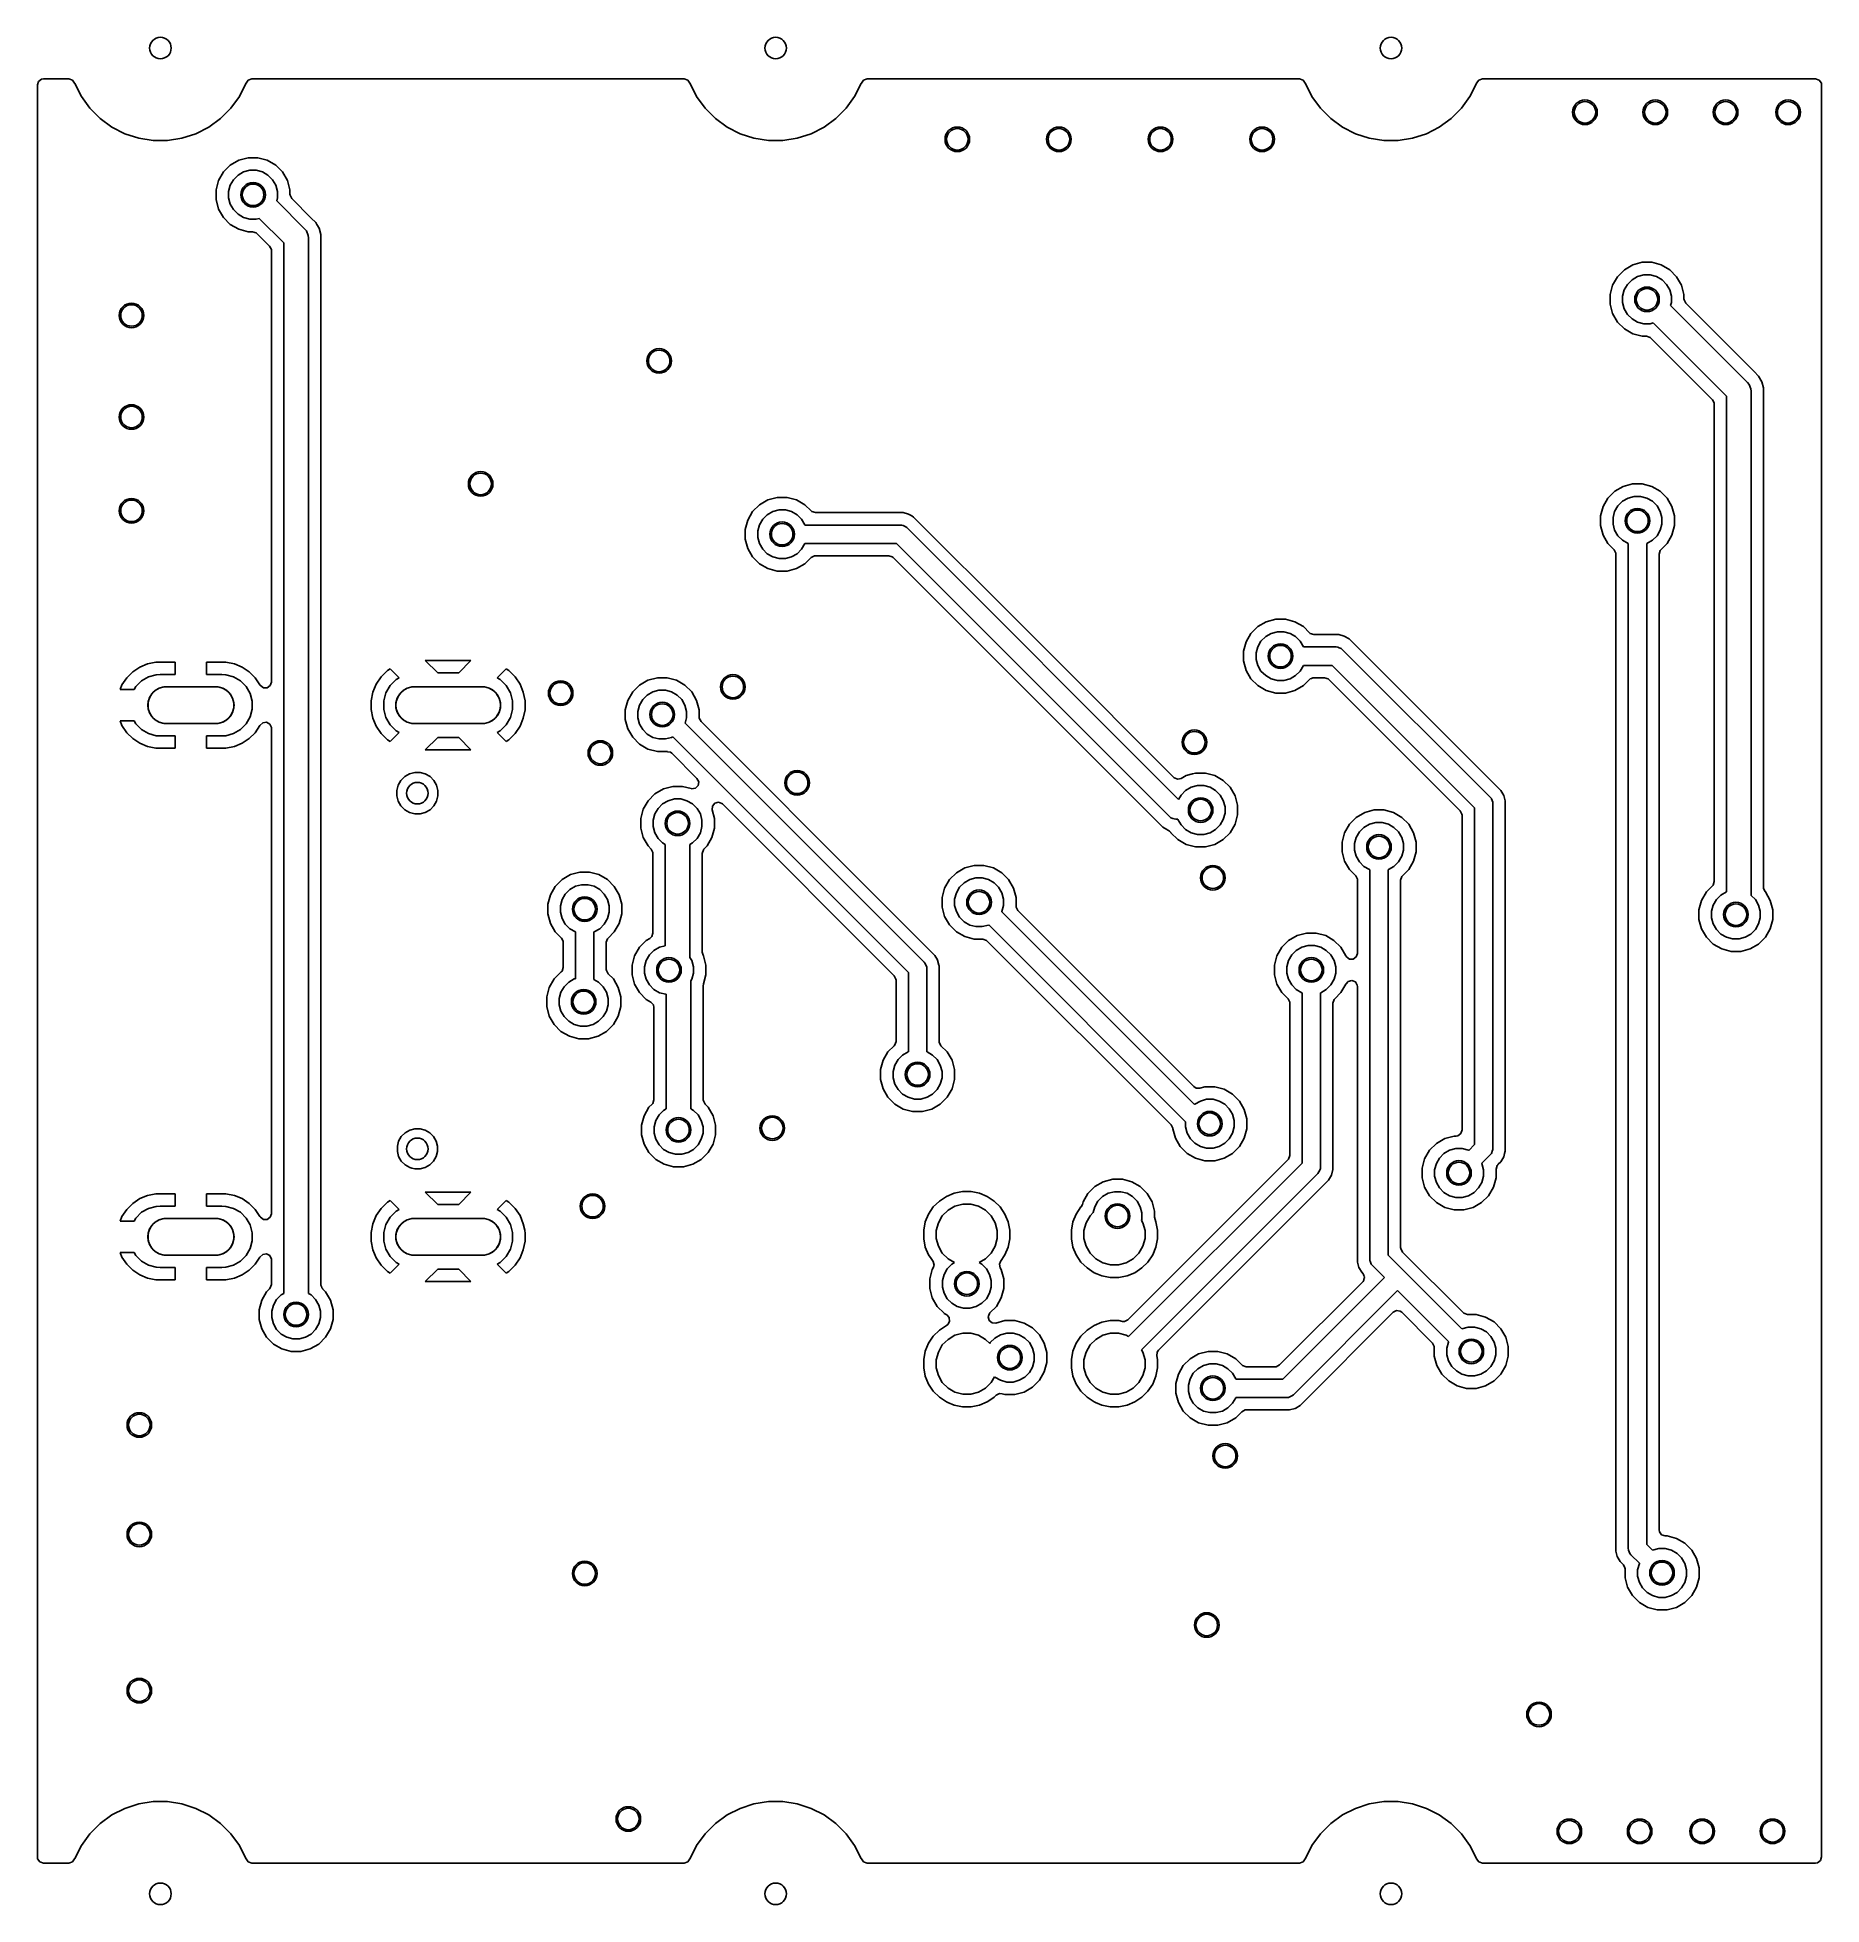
# Model space of a CAD drawing. Extents: x 5.36 to 6.5, y -4.55 to -3.35.
import ezdxf

# ---------------------------------------------------------------- set-up
doc = ezdxf.new("R2010")
doc.units = 0
doc.header["$MEASUREMENT"] = 0
doc.layers.add('BLACK', color=7, linetype='CONTINUOUS')

msp = doc.modelspace()

# ---------------------------------------------------------------- linework, layer by layer
at = {"layer": 'BLACK', "linetype": 'CONTINUOUS'}
for p, q in [((5.3581, -3.3825), (5.3588, -3.3802)), ((5.3588, -3.3802), (5.3607, -3.3788)), ((5.3607, -3.3788), (5.3619, -3.3786)), ((5.3619, -3.3786), (5.3782, -3.3786)), ((5.3782, -3.3786), (5.3805, -3.3794)), ((5.3805, -3.3794), (5.3819, -3.3813)), ((5.3819, -3.3813), (5.382, -3.3816)), ((5.4915, -3.3816), (5.4916, -3.3813)), ((5.4916, -3.3813), (5.493, -3.3794)), ((5.493, -3.3794), (5.4953, -3.3786)), ((5.4953, -3.3786), (5.7719, -3.3786)), ((5.7719, -3.3786), (5.7742, -3.3794)), ((5.7742, -3.3794), (5.7756, -3.3813)), ((5.7756, -3.3813), (5.7757, -3.3816)), ((5.8852, -3.3816), (5.8853, -3.3813)), ((5.8853, -3.3813), (5.8867, -3.3794)), ((5.8867, -3.3794), (5.889, -3.3786)), ((5.889, -3.3786), (6.1656, -3.3786)), ((6.1656, -3.3786), (6.1679, -3.3794)), ((6.1679, -3.3794), (6.1693, -3.3813)), ((6.1693, -3.3813), (6.1694, -3.3816)), ((6.2789, -3.3816), (6.279, -3.3813)), ((6.279, -3.3813), (6.2804, -3.3794)), ((6.2804, -3.3794), (6.2827, -3.3786)), ((6.2827, -3.3786), (6.4958, -3.3786)), ((6.4958, -3.3786), (6.4981, -3.3794)), ((6.4981, -3.3794), (6.4996, -3.3813)), ((6.4996, -3.3813), (6.4997, -3.3825)), ((5.3581, -3.7694), (5.3581, -3.3825)), ((5.382, -3.3816), (5.382, -3.3816)), ((5.382, -3.3816), (5.382, -3.3816)), ((5.382, -3.3816), (5.382, -3.3816)), ((5.382, -3.3816), (5.3862, -3.3899)), ((5.3862, -3.3899), (5.3917, -3.3974)), ((5.4818, -3.3974), (5.4873, -3.3899)), ((5.4873, -3.3899), (5.4915, -3.3816)), ((5.4915, -3.3816), (5.4915, -3.3816)), ((5.4915, -3.3816), (5.4915, -3.3816)), ((5.7757, -3.3816), (5.7757, -3.3816)), ((5.7757, -3.3816), (5.7757, -3.3816)), ((5.7757, -3.3816), (5.7757, -3.3816)), ((5.7757, -3.3816), (5.7799, -3.3899)), ((5.7799, -3.3899), (5.7854, -3.3974)), ((5.8755, -3.3974), (5.881, -3.3899)), ((5.881, -3.3899), (5.8852, -3.3816)), ((5.8852, -3.3816), (5.8852, -3.3816)), ((5.8852, -3.3816), (5.8852, -3.3816)), ((6.1694, -3.3816), (6.1694, -3.3816)), ((6.1694, -3.3816), (6.1694, -3.3816)), ((6.1694, -3.3816), (6.1694, -3.3816)), ((6.1694, -3.3816), (6.1736, -3.3899)), ((6.1736, -3.3899), (6.1791, -3.3974)), ((6.2692, -3.3974), (6.2747, -3.3899)), ((6.2747, -3.3899), (6.2789, -3.3816)), ((6.2789, -3.3816), (6.2789, -3.3816)), ((6.2789, -3.3816), (6.2789, -3.3816)), ((6.4997, -3.3825), (6.4997, -4.5164)), ((5.3917, -3.3974), (5.3983, -3.404)), ((5.3983, -3.404), (5.4058, -3.4095)), ((5.4677, -3.4095), (5.4753, -3.404)), ((5.4753, -3.404), (5.4818, -3.3974)), ((5.7854, -3.3974), (5.792, -3.404)), ((5.792, -3.404), (5.7995, -3.4095)), ((5.8614, -3.4095), (5.869, -3.404)), ((5.869, -3.404), (5.8755, -3.3974)), ((6.1791, -3.3974), (6.1857, -3.404)), ((6.1857, -3.404), (6.1932, -3.4095)), ((6.2551, -3.4095), (6.2627, -3.404)), ((6.2627, -3.404), (6.2692, -3.3974)), ((5.4058, -3.4095), (5.4141, -3.4137)), ((5.4141, -3.4137), (5.4229, -3.4166)), ((5.4229, -3.4166), (5.4229, -3.4166)), ((5.4229, -3.4166), (5.4229, -3.4166)), ((5.4229, -3.4166), (5.4321, -3.418)), ((5.4414, -3.418), (5.4506, -3.4166)), ((5.4506, -3.4166), (5.4594, -3.4137)), ((5.4506, -3.4166), (5.4506, -3.4166)), ((5.4506, -3.4166), (5.4506, -3.4166)), ((5.4594, -3.4137), (5.4677, -3.4095)), ((5.7995, -3.4095), (5.8078, -3.4137)), ((5.8078, -3.4137), (5.8166, -3.4166)), ((5.8166, -3.4166), (5.8166, -3.4166)), ((5.8166, -3.4166), (5.8166, -3.4166)), ((5.8166, -3.4166), (5.8258, -3.418)), ((5.8351, -3.418), (5.8443, -3.4166)), ((5.8443, -3.4166), (5.8531, -3.4137)), ((5.8443, -3.4166), (5.8443, -3.4166)), ((5.8443, -3.4166), (5.8443, -3.4166)), ((5.8531, -3.4137), (5.8614, -3.4095)), ((6.1932, -3.4095), (6.2015, -3.4137)), ((6.2015, -3.4137), (6.2103, -3.4166)), ((6.2103, -3.4166), (6.2103, -3.4166)), ((6.2103, -3.4166), (6.2103, -3.4166)), ((6.2103, -3.4166), (6.2195, -3.418)), ((6.2288, -3.418), (6.238, -3.4166)), ((6.238, -3.4166), (6.2469, -3.4137)), ((6.238, -3.4166), (6.238, -3.4166)), ((6.238, -3.4166), (6.238, -3.4166)), ((6.2469, -3.4137), (6.2551, -3.4095)), ((5.4321, -3.418), (5.4321, -3.418)), ((5.4321, -3.418), (5.4414, -3.418)), ((5.493, -3.4291), (5.4869, -3.4307)), ((5.4992, -3.4291), (5.493, -3.4291)), ((5.5052, -3.4307), (5.4992, -3.4291)), ((5.8258, -3.418), (5.8258, -3.418)), ((5.8258, -3.418), (5.8351, -3.418)), ((6.2195, -3.418), (6.2195, -3.418)), ((6.2195, -3.418), (6.2288, -3.418)), ((5.4771, -3.4382), (5.474, -3.4436)), ((5.4815, -3.4338), (5.4771, -3.4382)), ((5.4869, -3.4307), (5.4815, -3.4338)), ((5.4836, -3.4432), (5.4865, -3.4403)), ((5.4865, -3.4403), (5.49, -3.4382)), ((5.49, -3.4382), (5.494, -3.4371)), ((5.494, -3.4371), (5.4981, -3.4371)), ((5.4981, -3.4371), (5.5021, -3.4382)), ((5.5021, -3.4382), (5.5056, -3.4403)), ((5.5106, -3.4338), (5.5052, -3.4307)), ((5.5056, -3.4403), (5.5086, -3.4432)), ((5.515, -3.4382), (5.5106, -3.4338)), ((5.5181, -3.4436), (5.515, -3.4382)), ((5.474, -3.4436), (5.4724, -3.4496)), ((5.4724, -3.4496), (5.4724, -3.4559)), ((5.4804, -3.4507), (5.4815, -3.4467)), ((5.4804, -3.4548), (5.4804, -3.4507)), ((5.4815, -3.4467), (5.4836, -3.4432)), ((5.5086, -3.4432), (5.5106, -3.4467)), ((5.5106, -3.4467), (5.5117, -3.4507)), ((5.5117, -3.4507), (5.5117, -3.4548)), ((5.5197, -3.4496), (5.5181, -3.4436)), ((5.5197, -3.4525), (5.5197, -3.4496)), ((5.5197, -3.4496), (5.5197, -3.4496)), ((5.5198, -3.4531), (5.5197, -3.4525)), ((5.5208, -3.4552), (5.5198, -3.4531)), ((5.4724, -3.4559), (5.474, -3.4619)), ((5.474, -3.4619), (5.4771, -3.4673)), ((5.4815, -3.4588), (5.4804, -3.4548)), ((5.4836, -3.4623), (5.4815, -3.4588)), ((5.4865, -3.4652), (5.4836, -3.4623)), ((5.5117, -3.4548), (5.5112, -3.4567)), ((5.5112, -3.4567), (5.5292, -3.4747)), ((5.5333, -3.4677), (5.5208, -3.4552)), ((5.4771, -3.4673), (5.4815, -3.4717)), ((5.4815, -3.4717), (5.4869, -3.4748)), ((5.49, -3.4673), (5.4865, -3.4652)), ((5.4869, -3.4748), (5.493, -3.4764)), ((5.494, -3.4684), (5.49, -3.4673)), ((5.493, -3.4764), (5.4958, -3.4764)), ((5.4981, -3.4684), (5.494, -3.4684)), ((5.4958, -3.4764), (5.4981, -3.4771)), ((5.5, -3.4679), (5.4981, -3.4684)), ((5.5157, -3.4836), (5.5, -3.4679)), ((5.5292, -3.4747), (5.5302, -3.4759)), ((5.5302, -3.4759), (5.5302, -3.4759)), ((5.5302, -3.4759), (5.5313, -3.4788)), ((5.5362, -3.4706), (5.5333, -3.4677)), ((5.5333, -3.4677), (5.5333, -3.4677)), ((5.5368, -3.4717), (5.5362, -3.4706)), ((5.5383, -3.4742), (5.5368, -3.4717)), ((5.5394, -3.4782), (5.5383, -3.4742)), ((5.4981, -3.4771), (5.4985, -3.4775)), ((5.4985, -3.4775), (5.5067, -3.4857)), ((5.5067, -3.4857), (5.5078, -3.4879)), ((5.5078, -3.4879), (5.5079, -3.4885)), ((5.5079, -3.4885), (5.5079, -3.7646)), ((5.5157, -4.1558), (5.5157, -3.4836)), ((5.5313, -3.4788), (5.5315, -3.4803)), ((5.5315, -3.4803), (5.5315, -4.1558)), ((5.5394, -3.5166), (5.5394, -3.4782)), ((5.5394, -3.4782), (5.5394, -3.4782)), ((6.3735, -3.5008), (6.3691, -3.5052)), ((6.3789, -3.4977), (6.3735, -3.5008)), ((6.3849, -3.496), (6.3789, -3.4977)), ((6.3911, -3.496), (6.3849, -3.496)), ((6.3971, -3.4977), (6.3911, -3.496)), ((6.4025, -3.5008), (6.3971, -3.4977)), ((6.4069, -3.5052), (6.4025, -3.5008)), ((6.366, -3.5106), (6.3644, -3.5166)), ((6.3691, -3.5052), (6.366, -3.5106)), ((6.3734, -3.5137), (6.3755, -3.5101)), ((6.3755, -3.5101), (6.3784, -3.5072)), ((6.3784, -3.5072), (6.382, -3.5051)), ((6.382, -3.5051), (6.3859, -3.5041)), ((6.3859, -3.5041), (6.39, -3.5041)), ((6.39, -3.5041), (6.394, -3.5051)), ((6.394, -3.5051), (6.3976, -3.5072)), ((6.3976, -3.5072), (6.4005, -3.5101)), ((6.4005, -3.5101), (6.4025, -3.5137)), ((6.41, -3.5106), (6.4069, -3.5052)), ((6.4116, -3.5166), (6.41, -3.5106)), ((5.5394, -3.6669), (5.5394, -3.5166)), ((6.3644, -3.5166), (6.3644, -3.5228)), ((6.3644, -3.5228), (6.366, -3.5288)), ((6.3724, -3.5176), (6.3734, -3.5137)), ((6.3724, -3.5217), (6.3724, -3.5176)), ((6.3734, -3.5257), (6.3724, -3.5217)), ((6.4025, -3.5137), (6.4036, -3.5176)), ((6.4036, -3.5217), (6.4031, -3.5237)), ((6.4031, -3.5237), (6.4524, -3.5729)), ((6.4036, -3.5176), (6.4036, -3.5217)), ((6.4116, -3.5194), (6.4116, -3.5166)), ((6.4116, -3.5166), (6.4116, -3.5166)), ((6.4117, -3.52), (6.4116, -3.5194)), ((6.4128, -3.5222), (6.4117, -3.52)), ((6.4565, -3.5659), (6.4128, -3.5222)), ((6.366, -3.5288), (6.3691, -3.5342)), ((6.3691, -3.5342), (6.3735, -3.5386)), ((6.3755, -3.5293), (6.3734, -3.5257)), ((6.3784, -3.5322), (6.3755, -3.5293)), ((6.382, -3.5342), (6.3784, -3.5322)), ((6.3859, -3.5353), (6.382, -3.5342)), ((6.39, -3.5353), (6.3859, -3.5353)), ((6.392, -3.5348), (6.39, -3.5353)), ((6.4389, -3.5817), (6.392, -3.5348)), ((6.3735, -3.5386), (6.3789, -3.5417)), ((6.3789, -3.5417), (6.3849, -3.5433)), ((6.3849, -3.5433), (6.3877, -3.5433)), ((6.3877, -3.5433), (6.39, -3.5441)), ((6.39, -3.5441), (6.3905, -3.5445)), ((6.3905, -3.5445), (6.4299, -3.5839)), ((6.4594, -3.5688), (6.4565, -3.5659)), ((6.4565, -3.5659), (6.4565, -3.5659)), ((6.4615, -3.5724), (6.4594, -3.5688)), ((6.4626, -3.5764), (6.4615, -3.5724)), ((6.4299, -3.5839), (6.431, -3.586)), ((6.4389, -3.8988), (6.4389, -3.5817)), ((6.4524, -3.5729), (6.4533, -3.5741)), ((6.4533, -3.5741), (6.4545, -3.5769)), ((6.4545, -3.5769), (6.4547, -3.5785)), ((6.4547, -3.5785), (6.4547, -3.9011)), ((6.4626, -3.5809), (6.4626, -3.5764)), ((6.4626, -3.5764), (6.4626, -3.5764)), ((6.4626, -3.896), (6.4626, -3.5809)), ((6.4626, -3.5809), (6.4626, -3.5809)), ((6.431, -3.586), (6.431, -3.5866)), ((6.431, -3.5866), (6.431, -3.8922)), ((6.3674, -3.6425), (6.363, -3.6469)), ((6.3728, -3.6394), (6.3674, -3.6425)), ((6.3788, -3.6378), (6.3728, -3.6394)), ((6.385, -3.6378), (6.3788, -3.6378)), ((6.391, -3.6394), (6.385, -3.6378)), ((6.3964, -3.6425), (6.391, -3.6394)), ((6.4008, -3.6469), (6.3964, -3.6425)), ((5.8157, -3.6555), (5.8126, -3.6609)), ((5.8201, -3.6511), (5.8157, -3.6555)), ((5.8255, -3.648), (5.8201, -3.6511)), ((5.8251, -3.6575), (5.8286, -3.6555)), ((5.8315, -3.6464), (5.8255, -3.648)), ((5.8286, -3.6555), (5.8326, -3.6544)), ((5.8378, -3.6464), (5.8315, -3.6464)), ((5.8326, -3.6544), (5.8367, -3.6544)), ((5.8367, -3.6544), (5.8407, -3.6555)), ((5.8438, -3.648), (5.8378, -3.6464)), ((5.8407, -3.6555), (5.8442, -3.6575)), ((5.8492, -3.6511), (5.8438, -3.648)), ((5.8531, -3.6551), (5.8492, -3.6511)), ((5.8536, -3.6555), (5.8531, -3.6551)), ((5.8559, -3.6562), (5.8536, -3.6555)), ((5.912, -3.6562), (5.8559, -3.6562)), ((5.9155, -3.6571), (5.912, -3.6562)), ((5.912, -3.6562), (5.912, -3.6562)), ((6.3599, -3.6523), (6.3582, -3.6583)), ((6.363, -3.6469), (6.3599, -3.6523)), ((6.3663, -3.6594), (6.3673, -3.6554)), ((6.3673, -3.6554), (6.3694, -3.6518)), ((6.3694, -3.6518), (6.3723, -3.6489)), ((6.3723, -3.6489), (6.3759, -3.6469)), ((6.3759, -3.6469), (6.3798, -3.6458)), ((6.3798, -3.6458), (6.3839, -3.6458)), ((6.3839, -3.6458), (6.3879, -3.6469)), ((6.3879, -3.6469), (6.3915, -3.6489)), ((6.3915, -3.6489), (6.3944, -3.6518)), ((6.3944, -3.6518), (6.3964, -3.6554)), ((6.3964, -3.6554), (6.3975, -3.6594)), ((6.4039, -3.6523), (6.4008, -3.6469)), ((6.4055, -3.6583), (6.4039, -3.6523)), ((5.5394, -3.7509), (5.5394, -3.6669)), ((5.8126, -3.6609), (5.811, -3.6669)), ((5.811, -3.6669), (5.811, -3.6731)), ((5.819, -3.6679), (5.8201, -3.664)), ((5.819, -3.6721), (5.819, -3.6679)), ((5.8201, -3.664), (5.8222, -3.6604)), ((5.8222, -3.6604), (5.8251, -3.6575)), ((5.8442, -3.6575), (5.8471, -3.6604)), ((5.8471, -3.6604), (5.8492, -3.664)), ((5.8492, -3.664), (5.8492, -3.6641)), ((5.8492, -3.6641), (5.9102, -3.6641)), ((5.9102, -3.6641), (5.9113, -3.6642)), ((5.9113, -3.6642), (5.9121, -3.6645)), ((5.9121, -3.6645), (5.9134, -3.6651)), ((5.9134, -3.6651), (5.9143, -3.6658)), ((5.9143, -3.6658), (6.0882, -3.8397)), ((5.9175, -3.6583), (5.9155, -3.6571)), ((5.9186, -3.659), (5.9175, -3.6583)), ((5.9841, -3.7244), (5.9186, -3.659)), ((6.3582, -3.6583), (6.3582, -3.6645)), ((6.3582, -3.6645), (6.3599, -3.6705)), ((6.3663, -3.6635), (6.3663, -3.6594)), ((6.3673, -3.6674), (6.3663, -3.6635)), ((6.3694, -3.671), (6.3673, -3.6674)), ((6.3964, -3.6674), (6.3944, -3.671)), ((6.3975, -3.6635), (6.3964, -3.6674)), ((6.3975, -3.6594), (6.3975, -3.6635)), ((6.4039, -3.6705), (6.4055, -3.6645)), ((6.4055, -3.6645), (6.4055, -3.6583)), ((5.811, -3.6731), (5.8126, -3.6791)), ((5.8126, -3.6791), (5.8157, -3.6845)), ((5.8201, -3.676), (5.819, -3.6721)), ((5.8222, -3.6796), (5.8201, -3.676)), ((5.8251, -3.6825), (5.8222, -3.6796)), ((5.8471, -3.6796), (5.8442, -3.6825)), ((5.8492, -3.676), (5.8471, -3.6796)), ((5.9077, -3.6759), (5.8492, -3.6759)), ((5.8492, -3.6759), (5.8492, -3.676)), ((6.0824, -3.8506), (5.9077, -3.6759)), ((6.3599, -3.6705), (6.363, -3.6759)), ((6.363, -3.6759), (6.3669, -3.6799)), ((6.3669, -3.6799), (6.368, -3.6821)), ((6.3723, -3.6739), (6.3694, -3.671)), ((6.3759, -3.676), (6.3723, -3.6739)), ((6.376, -3.676), (6.3759, -3.676)), ((6.376, -4.3189), (6.376, -3.676)), ((6.3879, -3.676), (6.3878, -3.676)), ((6.3878, -3.676), (6.3878, -4.3165)), ((6.3915, -3.6739), (6.3879, -3.676)), ((6.3944, -3.671), (6.3915, -3.6739)), ((6.3964, -3.6804), (6.3968, -3.6799)), ((6.3968, -3.6799), (6.4008, -3.6759)), ((6.4008, -3.6759), (6.4039, -3.6705)), ((5.8157, -3.6845), (5.8201, -3.6889)), ((5.8201, -3.6889), (5.8255, -3.692)), ((5.8286, -3.6845), (5.8251, -3.6825)), ((5.8255, -3.692), (5.8315, -3.6936)), ((5.8326, -3.6856), (5.8286, -3.6845)), ((5.8367, -3.6856), (5.8326, -3.6856)), ((5.8407, -3.6845), (5.8367, -3.6856)), ((5.8378, -3.6936), (5.8438, -3.692)), ((5.8442, -3.6825), (5.8407, -3.6845)), ((5.8438, -3.692), (5.8492, -3.6889)), ((5.8492, -3.6889), (5.8531, -3.6849)), ((5.8531, -3.6849), (5.8553, -3.6838)), ((5.8553, -3.6838), (5.8559, -3.6838)), ((5.8559, -3.6838), (5.9028, -3.6838)), ((5.9028, -3.6838), (5.9051, -3.6845)), ((5.9051, -3.6845), (5.9056, -3.6849)), ((5.9056, -3.6849), (6.0781, -3.8575)), ((6.368, -3.6821), (6.3681, -3.6827)), ((6.3681, -3.6827), (6.3681, -4.3207)), ((6.3957, -3.6827), (6.3964, -3.6804)), ((6.3957, -4.3071), (6.3957, -3.6827)), ((5.8315, -3.6936), (5.8315, -3.6936)), ((5.8315, -3.6936), (5.8378, -3.6936)), ((5.8378, -3.6936), (5.8378, -3.6936)), ((6.0046, -3.7449), (5.9841, -3.7244)), ((6.1444, -3.726), (6.139, -3.7291)), ((6.1504, -3.7244), (6.1444, -3.726)), ((6.1567, -3.7244), (6.1504, -3.7244)), ((6.1627, -3.726), (6.1567, -3.7244)), ((6.1681, -3.7291), (6.1627, -3.726)), ((6.1315, -3.7389), (6.1299, -3.7449)), ((6.1346, -3.7335), (6.1315, -3.7389)), ((6.139, -3.7291), (6.1346, -3.7335)), ((6.139, -3.742), (6.141, -3.7384)), ((6.141, -3.7384), (6.144, -3.7355)), ((6.144, -3.7355), (6.1475, -3.7335)), ((6.1475, -3.7335), (6.1515, -3.7324)), ((6.1515, -3.7324), (6.1556, -3.7324)), ((6.1556, -3.7324), (6.1596, -3.7335)), ((6.1596, -3.7335), (6.1631, -3.7355)), ((6.1631, -3.7355), (6.166, -3.7384)), ((6.166, -3.7384), (6.1681, -3.742)), ((6.172, -3.7331), (6.1681, -3.7291)), ((6.1725, -3.7335), (6.172, -3.7331)), ((6.1748, -3.7342), (6.1725, -3.7335)), ((6.1908, -3.7342), (6.1748, -3.7342)), ((6.1943, -3.7352), (6.1908, -3.7342)), ((6.1908, -3.7342), (6.1908, -3.7342)), ((6.1974, -3.737), (6.1943, -3.7352)), ((6.2945, -3.834), (6.1974, -3.737)), ((5.4339, -3.7519), (5.4286, -3.7529)), ((5.4463, -3.7519), (5.4339, -3.7519)), ((5.4463, -3.7597), (5.4463, -3.7519)), ((5.4463, -3.7519), (5.4463, -3.7519)), ((5.4787, -3.7519), (5.4663, -3.7519)), ((5.4663, -3.7519), (5.4663, -3.7519)), ((5.4663, -3.7519), (5.4663, -3.7597)), ((5.4841, -3.7529), (5.4787, -3.7519)), ((5.5394, -3.7766), (5.5394, -3.7509)), ((5.6355, -3.7509), (5.6063, -3.7509)), ((5.6063, -3.7509), (5.6142, -3.7587)), ((5.6277, -3.7587), (5.6355, -3.7509)), ((6.0071, -3.7474), (6.0046, -3.7449)), ((6.0853, -3.8257), (6.0071, -3.7474)), ((6.1299, -3.7449), (6.1299, -3.7511)), ((6.1299, -3.7511), (6.1315, -3.7572)), ((6.1379, -3.746), (6.139, -3.742)), ((6.1379, -3.7501), (6.1379, -3.746)), ((6.139, -3.7541), (6.1379, -3.7501)), ((6.1681, -3.742), (6.1681, -3.7421)), ((6.1681, -3.7421), (6.189, -3.7421)), ((6.189, -3.7421), (6.1901, -3.7422)), ((6.1901, -3.7422), (6.191, -3.7426)), ((6.191, -3.7426), (6.1923, -3.7431)), ((6.1923, -3.7431), (6.1932, -3.7439)), ((6.1932, -3.7439), (6.2876, -3.8383)), ((5.4153, -3.7618), (5.4122, -3.7664)), ((5.4191, -3.758), (5.4153, -3.7618)), ((5.4236, -3.755), (5.4191, -3.758)), ((5.421, -3.7674), (5.4247, -3.7638)), ((5.4286, -3.7529), (5.4236, -3.755)), ((5.4247, -3.7638), (5.4291, -3.7612)), ((5.4291, -3.7612), (5.4341, -3.7599)), ((5.4341, -3.7599), (5.4367, -3.7597)), ((5.4367, -3.7597), (5.4463, -3.7597)), ((5.4663, -3.7597), (5.476, -3.7597)), ((5.476, -3.7597), (5.4786, -3.7599)), ((5.4786, -3.7599), (5.4836, -3.7612)), ((5.4836, -3.7612), (5.488, -3.7638)), ((5.4891, -3.755), (5.4841, -3.7529)), ((5.488, -3.7638), (5.4916, -3.7674)), ((5.4936, -3.758), (5.4891, -3.755)), ((5.4974, -3.7618), (5.4936, -3.758)), ((5.5005, -3.7664), (5.4974, -3.7618)), ((5.5781, -3.7612), (5.5749, -3.7659)), ((5.582, -3.7572), (5.5781, -3.7612)), ((5.5781, -3.7612), (5.5781, -3.7612)), ((5.5837, -3.7561), (5.582, -3.7572)), ((5.5895, -3.7619), (5.5837, -3.7561)), ((5.5838, -3.7668), (5.5877, -3.763)), ((5.5877, -3.763), (5.5895, -3.7619)), ((5.6142, -3.7587), (5.6277, -3.7587)), ((5.6581, -3.7561), (5.6523, -3.7619)), ((5.6523, -3.7619), (5.6542, -3.763)), ((5.6542, -3.763), (5.658, -3.7668)), ((5.6598, -3.7572), (5.6581, -3.7561)), ((5.6638, -3.7612), (5.6598, -3.7572)), ((5.6669, -3.7659), (5.6638, -3.7612)), ((5.6638, -3.7612), (5.6638, -3.7612)), ((5.7487, -3.7634), (5.7434, -3.7665)), ((5.7548, -3.7618), (5.7487, -3.7634)), ((5.761, -3.7618), (5.7548, -3.7618)), ((5.767, -3.7634), (5.761, -3.7618)), ((5.7724, -3.7665), (5.767, -3.7634)), ((6.1315, -3.7572), (6.1346, -3.7625)), ((6.1346, -3.7625), (6.139, -3.7669)), ((6.141, -3.7576), (6.139, -3.7541)), ((6.144, -3.7605), (6.141, -3.7576)), ((6.1475, -3.7626), (6.144, -3.7605)), ((6.1515, -3.7636), (6.1475, -3.7626)), ((6.1556, -3.7636), (6.1515, -3.7636)), ((6.1596, -3.7626), (6.1556, -3.7636)), ((6.1631, -3.7605), (6.1596, -3.7626)), ((6.166, -3.7576), (6.1631, -3.7605)), ((6.1681, -3.7541), (6.166, -3.7576)), ((6.1865, -3.7539), (6.1681, -3.7539)), ((6.1681, -3.7539), (6.1681, -3.7541)), ((6.1681, -3.7669), (6.172, -3.763)), ((6.172, -3.763), (6.1723, -3.7628)), ((6.1723, -3.7628), (6.1725, -3.7626)), ((6.1725, -3.7626), (6.1734, -3.7623)), ((6.1734, -3.7623), (6.1742, -3.7619)), ((6.1742, -3.7619), (6.1748, -3.7618)), ((6.1748, -3.7618), (6.1816, -3.7618)), ((6.1816, -3.7618), (6.1839, -3.7626)), ((6.1839, -3.7626), (6.1844, -3.763)), ((6.1844, -3.763), (6.2685, -3.8471)), ((6.2776, -3.845), (6.1865, -3.7539)), ((5.3581, -4.5164), (5.3581, -3.7694)), ((5.4122, -3.7664), (5.411, -3.7694)), ((5.411, -3.7694), (5.4199, -3.7694)), ((5.411, -3.7694), (5.411, -3.7694)), ((5.4199, -3.7694), (5.421, -3.7674)), ((5.4289, -3.7779), (5.4297, -3.7749)), ((5.4297, -3.7749), (5.4312, -3.7722)), ((5.4312, -3.7722), (5.4334, -3.77)), ((5.4334, -3.77), (5.4361, -3.7685)), ((5.4361, -3.7685), (5.4391, -3.7677)), ((5.4391, -3.7677), (5.4406, -3.7676)), ((5.4406, -3.7676), (5.4721, -3.7676)), ((5.4721, -3.7676), (5.4736, -3.7677)), ((5.4736, -3.7677), (5.4766, -3.7685)), ((5.4766, -3.7685), (5.4793, -3.77)), ((5.4793, -3.77), (5.4815, -3.7722)), ((5.4815, -3.7722), (5.483, -3.7749)), ((5.483, -3.7749), (5.4838, -3.7779)), ((5.4916, -3.7674), (5.4942, -3.7719)), ((5.4942, -3.7719), (5.4955, -3.7768)), ((5.5005, -3.7665), (5.5005, -3.7664)), ((5.5008, -3.7669), (5.5005, -3.7665)), ((5.5028, -3.7683), (5.5008, -3.7669)), ((5.5052, -3.7683), (5.5028, -3.7683)), ((5.5071, -3.7669), (5.5052, -3.7683)), ((5.5079, -3.7646), (5.5071, -3.7669)), ((5.5728, -3.7711), (5.5717, -3.7766)), ((5.5749, -3.7659), (5.5728, -3.7711)), ((5.5728, -3.7711), (5.5728, -3.7711)), ((5.5749, -3.7659), (5.5749, -3.7659)), ((5.5798, -3.7767), (5.5811, -3.7715)), ((5.5811, -3.7715), (5.5838, -3.7668)), ((5.5875, -3.7779), (5.5883, -3.7749)), ((5.5883, -3.7749), (5.5899, -3.7722)), ((5.5899, -3.7722), (5.5921, -3.77)), ((5.5921, -3.77), (5.5947, -3.7685)), ((5.5947, -3.7685), (5.5977, -3.7677)), ((5.5977, -3.7677), (5.5993, -3.7676)), ((5.5993, -3.7676), (5.6426, -3.7676)), ((5.6426, -3.7676), (5.6441, -3.7677)), ((5.6441, -3.7677), (5.6471, -3.7685)), ((5.6471, -3.7685), (5.6498, -3.77)), ((5.6498, -3.77), (5.6519, -3.7722)), ((5.6519, -3.7722), (5.6535, -3.7749)), ((5.6535, -3.7749), (5.6543, -3.7779)), ((5.658, -3.7668), (5.6607, -3.7715)), ((5.6607, -3.7715), (5.6621, -3.7767)), ((5.669, -3.7711), (5.6669, -3.7659)), ((5.6669, -3.7659), (5.6669, -3.7659)), ((5.6701, -3.7766), (5.669, -3.7711)), ((5.669, -3.7711), (5.669, -3.7711)), ((5.739, -3.7709), (5.7358, -3.7763)), ((5.7434, -3.7665), (5.739, -3.7709)), ((5.7454, -3.7758), (5.7483, -3.7729)), ((5.7483, -3.7729), (5.7518, -3.7709)), ((5.7518, -3.7709), (5.7558, -3.7698)), ((5.7558, -3.7698), (5.7599, -3.7698)), ((5.7599, -3.7698), (5.7639, -3.7709)), ((5.7639, -3.7709), (5.7675, -3.7729)), ((5.7675, -3.7729), (5.7704, -3.7758)), ((5.7768, -3.7709), (5.7724, -3.7665)), ((5.7799, -3.7763), (5.7768, -3.7709)), ((6.139, -3.7669), (6.1444, -3.7701)), ((6.1444, -3.7701), (6.1504, -3.7717)), ((6.1504, -3.7717), (6.1504, -3.7717)), ((6.1504, -3.7717), (6.1567, -3.7717)), ((6.1567, -3.7717), (6.1627, -3.7701)), ((6.1567, -3.7717), (6.1567, -3.7717)), ((6.1627, -3.7701), (6.1681, -3.7669)), ((5.4289, -3.781), (5.4289, -3.7779)), ((5.4297, -3.7839), (5.4289, -3.781)), ((5.4312, -3.7866), (5.4297, -3.7839)), ((5.4334, -3.7888), (5.4312, -3.7866)), ((5.4815, -3.7866), (5.4793, -3.7888)), ((5.483, -3.7839), (5.4815, -3.7866)), ((5.4838, -3.781), (5.483, -3.7839)), ((5.4838, -3.7779), (5.4838, -3.781)), ((5.4942, -3.7869), (5.4916, -3.7914)), ((5.4955, -3.782), (5.4942, -3.7869)), ((5.4955, -3.7768), (5.4955, -3.782)), ((5.5394, -3.808), (5.5394, -3.7766)), ((5.5717, -3.7766), (5.5717, -3.7822)), ((5.5717, -3.7822), (5.5728, -3.7877)), ((5.5728, -3.7877), (5.5728, -3.7877)), ((5.5728, -3.7877), (5.5749, -3.7929)), ((5.5798, -3.7821), (5.5798, -3.7767)), ((5.5811, -3.7873), (5.5798, -3.7821)), ((5.5838, -3.792), (5.5811, -3.7873)), ((5.5875, -3.781), (5.5875, -3.7779)), ((5.5883, -3.7839), (5.5875, -3.781)), ((5.5899, -3.7866), (5.5883, -3.7839)), ((5.5921, -3.7888), (5.5899, -3.7866)), ((5.6519, -3.7866), (5.6498, -3.7888)), ((5.6535, -3.7839), (5.6519, -3.7866)), ((5.6543, -3.781), (5.6535, -3.7839)), ((5.6543, -3.7779), (5.6543, -3.781)), ((5.6607, -3.7873), (5.658, -3.792)), ((5.6621, -3.7821), (5.6607, -3.7873)), ((5.6621, -3.7767), (5.6621, -3.7821)), ((5.6669, -3.7929), (5.669, -3.7877)), ((5.669, -3.7877), (5.6701, -3.7823)), ((5.669, -3.7877), (5.669, -3.7877)), ((5.6701, -3.7822), (5.6701, -3.7766)), ((5.6701, -3.7766), (5.6701, -3.7766)), ((5.6701, -3.7823), (5.6701, -3.7822)), ((5.6701, -3.7822), (5.6701, -3.7822)), ((5.7358, -3.7763), (5.7342, -3.7823)), ((5.7342, -3.7823), (5.7342, -3.7885)), ((5.7423, -3.7834), (5.7433, -3.7794)), ((5.7423, -3.7875), (5.7423, -3.7834)), ((5.7433, -3.7915), (5.7423, -3.7875)), ((5.7433, -3.7794), (5.7454, -3.7758)), ((5.7704, -3.7758), (5.7724, -3.7794)), ((5.7724, -3.7794), (5.7735, -3.7834)), ((5.7735, -3.7875), (5.7726, -3.7909)), ((5.7735, -3.7834), (5.7735, -3.7875)), ((5.7815, -3.7823), (5.7799, -3.7763)), ((5.7815, -3.7871), (5.7815, -3.7823)), ((5.7815, -3.7823), (5.7815, -3.7823)), ((5.7816, -3.7877), (5.7815, -3.7871)), ((5.7827, -3.7898), (5.7816, -3.7877)), ((5.411, -3.7894), (5.4122, -3.7925)), ((5.4199, -3.7894), (5.411, -3.7894)), ((5.4122, -3.7925), (5.4153, -3.797)), ((5.4153, -3.797), (5.4191, -3.8008)), ((5.421, -3.7914), (5.4199, -3.7894)), ((5.4247, -3.795), (5.421, -3.7914)), ((5.4291, -3.7976), (5.4247, -3.795)), ((5.4341, -3.7989), (5.4291, -3.7976)), ((5.4361, -3.7903), (5.4334, -3.7888)), ((5.4367, -3.7991), (5.4341, -3.7989)), ((5.4391, -3.7911), (5.4361, -3.7903)), ((5.4463, -3.7991), (5.4367, -3.7991)), ((5.4406, -3.7912), (5.4391, -3.7911)), ((5.4721, -3.7912), (5.4406, -3.7912)), ((5.4463, -3.807), (5.4463, -3.7991)), ((5.476, -3.7991), (5.4663, -3.7991)), ((5.4663, -3.7991), (5.4663, -3.807)), ((5.4736, -3.7911), (5.4721, -3.7912)), ((5.4766, -3.7903), (5.4736, -3.7911)), ((5.4786, -3.7989), (5.476, -3.7991)), ((5.4793, -3.7888), (5.4766, -3.7903)), ((5.4836, -3.7976), (5.4786, -3.7989)), ((5.488, -3.795), (5.4836, -3.7976)), ((5.4916, -3.7914), (5.488, -3.795)), ((5.4936, -3.8008), (5.4974, -3.797)), ((5.4974, -3.797), (5.5005, -3.7925)), ((5.5005, -3.7923), (5.5023, -3.7907)), ((5.5005, -3.7925), (5.5005, -3.7923)), ((5.5023, -3.7907), (5.5046, -3.7903)), ((5.5046, -3.7903), (5.5068, -3.7915)), ((5.5068, -3.7915), (5.5078, -3.7936)), ((5.5078, -3.7936), (5.5079, -3.7942)), ((5.5079, -3.7942), (5.5079, -4.1048)), ((5.5749, -3.7929), (5.5749, -3.7929)), ((5.5749, -3.7929), (5.5781, -3.7976)), ((5.5781, -3.7976), (5.5781, -3.7976)), ((5.5781, -3.7976), (5.582, -3.8016)), ((5.5837, -3.8027), (5.5895, -3.7969)), ((5.5877, -3.7958), (5.5838, -3.792)), ((5.5895, -3.7969), (5.5877, -3.7958)), ((5.5947, -3.7903), (5.5921, -3.7888)), ((5.5977, -3.7911), (5.5947, -3.7903)), ((5.5993, -3.7912), (5.5977, -3.7911)), ((5.6426, -3.7912), (5.5993, -3.7912)), ((5.6441, -3.7911), (5.6426, -3.7912)), ((5.6471, -3.7903), (5.6441, -3.7911)), ((5.6498, -3.7888), (5.6471, -3.7903)), ((5.6542, -3.7958), (5.6523, -3.7969)), ((5.6523, -3.7969), (5.6581, -3.8027)), ((5.658, -3.792), (5.6542, -3.7958)), ((5.6598, -3.8016), (5.6638, -3.7976)), ((5.6638, -3.7976), (5.6669, -3.7929)), ((5.6638, -3.7976), (5.6638, -3.7976)), ((5.6669, -3.7929), (5.6669, -3.7929)), ((5.7342, -3.7885), (5.7358, -3.7946)), ((5.7358, -3.7946), (5.739, -3.7999)), ((5.7454, -3.795), (5.7433, -3.7915)), ((5.7483, -3.7979), (5.7454, -3.795)), ((5.7518, -3.8), (5.7483, -3.7979)), ((5.7646, -3.7996), (5.7639, -3.8)), ((5.9154, -3.9504), (5.7646, -3.7996)), ((5.7726, -3.7909), (5.9254, -3.9438)), ((5.8952, -3.9024), (5.7827, -3.7898)), ((5.4191, -3.8008), (5.4236, -3.8038)), ((5.4236, -3.8038), (5.4286, -3.8059)), ((5.4286, -3.8059), (5.4339, -3.807)), ((5.4339, -3.807), (5.4339, -3.807)), ((5.4339, -3.807), (5.4463, -3.807)), ((5.4463, -3.807), (5.4463, -3.807)), ((5.4663, -3.807), (5.4663, -3.807)), ((5.4663, -3.807), (5.4787, -3.807)), ((5.4787, -3.807), (5.4841, -3.8059)), ((5.4787, -3.807), (5.4787, -3.807)), ((5.4841, -3.8059), (5.4891, -3.8038)), ((5.4891, -3.8038), (5.4936, -3.8008)), ((5.5394, -3.834), (5.5394, -3.808)), ((5.582, -3.8016), (5.582, -3.8016)), ((5.582, -3.8016), (5.5837, -3.8027)), ((5.6142, -3.8001), (5.6063, -3.808)), ((5.6063, -3.808), (5.6355, -3.808)), ((5.6277, -3.8001), (5.6142, -3.8001)), ((5.6355, -3.808), (5.6277, -3.8001)), ((5.6581, -3.8027), (5.6598, -3.8016)), ((5.739, -3.7999), (5.7434, -3.8044)), ((5.7434, -3.8044), (5.7487, -3.8075)), ((5.7487, -3.8075), (5.7548, -3.8091)), ((5.7558, -3.801), (5.7518, -3.8)), ((5.7548, -3.8091), (5.7548, -3.8091)), ((5.7548, -3.8091), (5.7612, -3.8091)), ((5.7599, -3.801), (5.7558, -3.801)), ((5.7639, -3.8), (5.7599, -3.801)), ((5.7612, -3.8091), (5.7612, -3.8092)), ((5.7612, -3.8092), (5.7631, -3.8095)), ((5.7631, -3.8095), (5.764, -3.8102)), ((5.764, -3.8102), (5.7801, -3.8263)), ((5.5961, -3.8234), (5.5931, -3.8251)), ((5.5995, -3.8225), (5.5961, -3.8234)), ((5.603, -3.8225), (5.5995, -3.8225)), ((5.6063, -3.8234), (5.603, -3.8225)), ((5.6093, -3.8251), (5.6063, -3.8234)), ((6.0971, -3.8234), (6.0932, -3.8244)), ((6.0992, -3.8228), (6.0971, -3.8234)), ((6.1055, -3.8228), (6.0992, -3.8228)), ((6.1115, -3.8244), (6.1055, -3.8228)), ((5.5394, -3.966), (5.5394, -3.834)), ((5.5889, -3.8306), (5.588, -3.834)), ((5.588, -3.834), (5.588, -3.8374)), ((5.5907, -3.8276), (5.5889, -3.8306)), ((5.5931, -3.8251), (5.5907, -3.8276)), ((5.6118, -3.8276), (5.6093, -3.8251)), ((5.6135, -3.8306), (5.6118, -3.8276)), ((5.6144, -3.834), (5.6135, -3.8306)), ((5.6144, -3.8374), (5.6144, -3.834)), ((5.7586, -3.833), (5.7532, -3.8361)), ((5.7646, -3.8314), (5.7586, -3.833)), ((5.7708, -3.8314), (5.7646, -3.8314)), ((5.7763, -3.8328), (5.7708, -3.8314)), ((5.7767, -3.8329), (5.7763, -3.8328)), ((5.7791, -3.8325), (5.7767, -3.8329)), ((5.7808, -3.8308), (5.7791, -3.8325)), ((5.7801, -3.8263), (5.7812, -3.8285)), ((5.7812, -3.8285), (5.7808, -3.8308)), ((6.0855, -3.8258), (6.0853, -3.8257)), ((6.0877, -3.8268), (6.0855, -3.8258)), ((6.09, -3.8263), (6.0877, -3.8268)), ((6.0899, -3.8369), (6.0928, -3.834)), ((6.0932, -3.8244), (6.09, -3.8263)), ((6.0928, -3.834), (6.0963, -3.8319)), ((6.0963, -3.8319), (6.1003, -3.8308)), ((6.1003, -3.8308), (6.1044, -3.8308)), ((6.1044, -3.8308), (6.1084, -3.8319)), ((6.1084, -3.8319), (6.1119, -3.834)), ((6.1169, -3.8275), (6.1115, -3.8244)), ((6.1119, -3.834), (6.1149, -3.8369)), ((6.1213, -3.8319), (6.1169, -3.8275)), ((6.1244, -3.8373), (6.1213, -3.8319)), ((6.2957, -3.8361), (6.2945, -3.834)), ((6.2945, -3.834), (6.2945, -3.834)), ((5.588, -3.8374), (5.5889, -3.8408)), ((5.5889, -3.8408), (5.5907, -3.8438)), ((5.5907, -3.8438), (5.5931, -3.8463)), ((5.5931, -3.8463), (5.5961, -3.848)), ((5.6063, -3.848), (5.6093, -3.8463)), ((5.6093, -3.8463), (5.6118, -3.8438)), ((5.6118, -3.8438), (5.6135, -3.8408)), ((5.6135, -3.8408), (5.6144, -3.8374)), ((5.7457, -3.8459), (5.7441, -3.8519)), ((5.7488, -3.8405), (5.7457, -3.8459)), ((5.7532, -3.8361), (5.7488, -3.8405)), ((5.7532, -3.849), (5.7552, -3.8454)), ((5.7552, -3.8454), (5.7581, -3.8425)), ((5.7581, -3.8425), (5.7617, -3.8405)), ((5.7617, -3.8405), (5.7657, -3.8394)), ((5.7657, -3.8394), (5.7698, -3.8394)), ((5.7698, -3.8394), (5.7737, -3.8405)), ((5.7737, -3.8405), (5.7773, -3.8425)), ((5.7773, -3.8425), (5.7802, -3.8454)), ((5.7802, -3.8454), (5.7823, -3.849)), ((5.7899, -3.8464), (5.79, -3.844)), ((5.7914, -3.8519), (5.7899, -3.8464)), ((5.79, -3.844), (5.7915, -3.8421)), ((5.7915, -3.8421), (5.7938, -3.8415)), ((5.7938, -3.8415), (5.7961, -3.8423)), ((5.7961, -3.8423), (5.7964, -3.8426)), ((5.7964, -3.8426), (5.9063, -3.9525)), ((6.0882, -3.8397), (6.0899, -3.8369)), ((6.1149, -3.8369), (6.1169, -3.8404)), ((6.1169, -3.8404), (6.118, -3.8444)), ((6.118, -3.8444), (6.118, -3.8485)), ((6.126, -3.8433), (6.1244, -3.8373)), ((6.126, -3.8496), (6.126, -3.8433)), ((6.2134, -3.8464), (6.2074, -3.848)), ((6.2196, -3.8464), (6.2134, -3.8464)), ((6.2257, -3.848), (6.2196, -3.8464)), ((6.2685, -3.8471), (6.2696, -3.8492)), ((6.2776, -4.0605), (6.2776, -3.845)), ((6.2876, -3.8383), (6.2884, -3.8392)), ((6.2884, -3.8392), (6.2884, -3.8394)), ((6.2884, -3.8394), (6.2893, -3.8414)), ((6.2893, -3.8414), (6.2894, -3.8425)), ((6.2894, -3.8425), (6.2894, -4.063)), ((6.2963, -3.8372), (6.2957, -3.8361)), ((6.2957, -3.8361), (6.2957, -3.8361)), ((6.2973, -3.8407), (6.2963, -3.8372)), ((6.2973, -4.0648), (6.2973, -3.8407)), ((5.5961, -3.848), (5.5995, -3.8489)), ((5.5995, -3.8489), (5.5995, -3.8489)), ((5.5995, -3.8489), (5.603, -3.8489)), ((5.603, -3.8489), (5.6063, -3.848)), ((5.603, -3.8489), (5.603, -3.8489)), ((5.7441, -3.8519), (5.7441, -3.8581)), ((5.7441, -3.8581), (5.7457, -3.8641)), ((5.7521, -3.8529), (5.7532, -3.849)), ((5.7521, -3.8571), (5.7521, -3.8529)), ((5.7532, -3.861), (5.7521, -3.8571)), ((5.7823, -3.849), (5.7833, -3.8529)), ((5.7833, -3.8571), (5.7823, -3.861)), ((5.7833, -3.8529), (5.7833, -3.8571)), ((5.7897, -3.8641), (5.7914, -3.8581)), ((5.7914, -3.8581), (5.7914, -3.8519)), ((6.0781, -3.8575), (6.0808, -3.859)), ((6.0808, -3.859), (6.0813, -3.8593)), ((6.0813, -3.8593), (6.0815, -3.8594)), ((6.0815, -3.8594), (6.0819, -3.8595)), ((6.0833, -3.8514), (6.0824, -3.8506)), ((6.0846, -3.8519), (6.0833, -3.8514)), ((6.0855, -3.8522), (6.0846, -3.8519)), ((6.0866, -3.8524), (6.0855, -3.8522)), ((6.0878, -3.8524), (6.0866, -3.8524)), ((6.0878, -3.8525), (6.0878, -3.8524)), ((6.0899, -3.856), (6.0878, -3.8525)), ((6.0928, -3.859), (6.0899, -3.856)), ((6.0963, -3.861), (6.0928, -3.859)), ((6.1119, -3.859), (6.1084, -3.861)), ((6.1149, -3.856), (6.1119, -3.859)), ((6.1169, -3.8525), (6.1149, -3.856)), ((6.118, -3.8485), (6.1169, -3.8525)), ((6.1213, -3.861), (6.1244, -3.8556)), ((6.1244, -3.8556), (6.126, -3.8496)), ((6.1976, -3.8556), (6.1945, -3.861)), ((6.202, -3.8512), (6.1976, -3.8556)), ((6.2074, -3.848), (6.202, -3.8512)), ((6.204, -3.8605), (6.2069, -3.8576)), ((6.2069, -3.8576), (6.2105, -3.8555)), ((6.2105, -3.8555), (6.2145, -3.8545)), ((6.2145, -3.8545), (6.2186, -3.8545)), ((6.2186, -3.8545), (6.2226, -3.8555)), ((6.2226, -3.8555), (6.2261, -3.8576)), ((6.2311, -3.8512), (6.2257, -3.848)), ((6.2261, -3.8576), (6.229, -3.8605)), ((6.2355, -3.8556), (6.2311, -3.8512)), ((6.2386, -3.861), (6.2355, -3.8556)), ((6.2696, -3.8492), (6.2697, -3.8498)), ((6.2697, -3.8498), (6.2697, -4.0512)), ((5.7457, -3.8641), (5.7488, -3.8695)), ((5.7488, -3.8695), (5.7508, -3.8715)), ((5.7552, -3.8646), (5.7532, -3.861)), ((5.7581, -3.8675), (5.7552, -3.8646)), ((5.7598, -3.8685), (5.7581, -3.8675)), ((5.7598, -3.9333), (5.7598, -3.8685)), ((5.7773, -3.8675), (5.7756, -3.8685)), ((5.7756, -3.8685), (5.7756, -3.9408)), ((5.7802, -3.8646), (5.7773, -3.8675)), ((5.7823, -3.861), (5.7802, -3.8646)), ((5.7846, -3.8715), (5.7866, -3.8695)), ((5.7866, -3.8695), (5.7897, -3.8641)), ((6.0819, -3.8595), (6.0825, -3.8601)), ((6.0825, -3.8601), (6.0832, -3.8606)), ((6.0832, -3.8606), (6.0833, -3.8608)), ((6.0833, -3.8608), (6.0834, -3.861)), ((6.0834, -3.861), (6.0834, -3.861)), ((6.0834, -3.861), (6.0834, -3.861)), ((6.0834, -3.861), (6.0878, -3.8654)), ((6.0878, -3.8654), (6.0932, -3.8685)), ((6.0932, -3.8685), (6.0992, -3.8701)), ((6.1003, -3.8621), (6.0963, -3.861)), ((6.0992, -3.8701), (6.0992, -3.8701)), ((6.0992, -3.8701), (6.1055, -3.8701)), ((6.1044, -3.8621), (6.1003, -3.8621)), ((6.1084, -3.861), (6.1044, -3.8621)), ((6.1055, -3.8701), (6.1115, -3.8685)), ((6.1055, -3.8701), (6.1055, -3.8701)), ((6.1115, -3.8685), (6.1169, -3.8654)), ((6.1169, -3.8654), (6.1213, -3.861)), ((6.1945, -3.861), (6.1929, -3.867)), ((6.1929, -3.867), (6.1929, -3.8732)), ((6.2009, -3.868), (6.202, -3.8641)), ((6.2009, -3.8721), (6.2009, -3.868)), ((6.202, -3.8641), (6.204, -3.8605)), ((6.229, -3.8605), (6.2311, -3.8641)), ((6.2311, -3.8641), (6.2321, -3.868)), ((6.2321, -3.868), (6.2321, -3.8721)), ((6.2402, -3.867), (6.2386, -3.861)), ((6.2402, -3.8732), (6.2402, -3.867)), ((5.7508, -3.8715), (5.7519, -3.8737)), ((5.7519, -3.8737), (5.7519, -3.8743)), ((5.7519, -3.8743), (5.7519, -3.9252)), ((5.7835, -3.8743), (5.7842, -3.872)), ((5.7835, -3.9374), (5.7835, -3.8743)), ((5.7842, -3.872), (5.7846, -3.8715)), ((5.9575, -3.8819), (5.9515, -3.8835)), ((5.9637, -3.8819), (5.9575, -3.8819)), ((5.9698, -3.8835), (5.9637, -3.8819)), ((6.1929, -3.8732), (6.1945, -3.8792)), ((6.1945, -3.8792), (6.1976, -3.8846)), ((6.202, -3.8761), (6.2009, -3.8721)), ((6.204, -3.8797), (6.202, -3.8761)), ((6.2069, -3.8826), (6.204, -3.8797)), ((6.2105, -3.8846), (6.2069, -3.8826)), ((6.2261, -3.8826), (6.2226, -3.8846)), ((6.229, -3.8797), (6.2261, -3.8826)), ((6.2311, -3.8761), (6.229, -3.8797)), ((6.2321, -3.8721), (6.2311, -3.8761)), ((6.2355, -3.8846), (6.2386, -3.8792)), ((6.2386, -3.8792), (6.2402, -3.8732)), ((5.6938, -3.891), (5.6894, -3.8954)), ((5.6992, -3.8878), (5.6938, -3.891)), ((5.7052, -3.8862), (5.6992, -3.8878)), ((5.7023, -3.8953), (5.7063, -3.8943)), ((5.7114, -3.8862), (5.7052, -3.8862)), ((5.7063, -3.8943), (5.7104, -3.8943)), ((5.7104, -3.8943), (5.7143, -3.8953)), ((5.7174, -3.8878), (5.7114, -3.8862)), ((5.7228, -3.891), (5.7174, -3.8878)), ((5.7272, -3.8954), (5.7228, -3.891)), ((5.9417, -3.891), (5.9386, -3.8964)), ((5.9461, -3.8866), (5.9417, -3.891)), ((5.9515, -3.8835), (5.9461, -3.8866)), ((5.9481, -3.8959), (5.951, -3.893)), ((5.951, -3.893), (5.9546, -3.891)), ((5.9546, -3.891), (5.9586, -3.8899)), ((5.9586, -3.8899), (5.9627, -3.8899)), ((5.9627, -3.8899), (5.9667, -3.891)), ((5.9667, -3.891), (5.9702, -3.893)), ((5.9751, -3.8866), (5.9698, -3.8835)), ((5.9702, -3.893), (5.9731, -3.8959)), ((5.9795, -3.891), (5.9751, -3.8866)), ((5.9827, -3.8964), (5.9795, -3.891)), ((6.1976, -3.8846), (6.2016, -3.8886)), ((6.2016, -3.8886), (6.2027, -3.8907)), ((6.2027, -3.8907), (6.2027, -3.8913)), ((6.2027, -3.8913), (6.2027, -3.9382)), ((6.2106, -3.8847), (6.2105, -3.8846)), ((6.2106, -4.1339), (6.2106, -3.8847)), ((6.2226, -3.8846), (6.2224, -3.8847)), ((6.2224, -3.8847), (6.2224, -4.1314)), ((6.2303, -3.8913), (6.2311, -3.889)), ((6.2303, -4.1265), (6.2303, -3.8913)), ((6.2311, -3.889), (6.2315, -3.8886)), ((6.2315, -3.8886), (6.2355, -3.8846)), ((6.4299, -3.895), (6.426, -3.8989)), ((6.4303, -3.8945), (6.4299, -3.895)), ((6.431, -3.8922), (6.4303, -3.8945)), ((5.6863, -3.9008), (5.6847, -3.9068)), ((5.6847, -3.9068), (5.6847, -3.913)), ((5.6894, -3.8954), (5.6863, -3.9008)), ((5.6927, -3.9078), (5.6938, -3.9038)), ((5.6938, -3.9038), (5.6958, -3.9003)), ((5.6958, -3.9003), (5.6987, -3.8974)), ((5.6987, -3.8974), (5.7023, -3.8953)), ((5.7143, -3.8953), (5.7179, -3.8974)), ((5.7179, -3.8974), (5.7208, -3.9003)), ((5.7208, -3.9003), (5.7229, -3.9038)), ((5.7229, -3.9038), (5.7239, -3.9078)), ((5.7303, -3.9008), (5.7272, -3.8954)), ((5.732, -3.9068), (5.7303, -3.9008)), ((5.732, -3.913), (5.732, -3.9068)), ((5.9323, -3.9395), (5.8952, -3.9024)), ((5.9386, -3.8964), (5.937, -3.9024)), ((5.937, -3.9024), (5.937, -3.9086)), ((5.945, -3.9035), (5.9461, -3.8995)), ((5.945, -3.9076), (5.945, -3.9035)), ((5.9461, -3.8995), (5.9481, -3.8959)), ((5.9731, -3.8959), (5.9752, -3.8995)), ((5.9752, -3.8995), (5.9762, -3.9035)), ((5.9762, -3.9035), (5.9762, -3.9076)), ((5.9843, -3.9024), (5.9827, -3.8964)), ((5.9843, -3.908), (5.9843, -3.9024)), ((5.9843, -3.9024), (5.9843, -3.9024)), ((6.4229, -3.9043), (6.4212, -3.9103)), ((6.426, -3.8989), (6.4229, -3.9043)), ((6.4303, -3.9074), (6.4324, -3.9038)), ((6.4324, -3.9038), (6.4353, -3.9009)), ((6.4353, -3.9009), (6.4389, -3.8988)), ((6.4389, -3.8988), (6.4389, -3.8988)), ((6.4547, -3.9011), (6.4574, -3.9038)), ((6.4574, -3.9038), (6.4594, -3.9074)), ((6.4626, -3.8966), (6.4626, -3.896)), ((6.4636, -3.8987), (6.4626, -3.8966)), ((6.4637, -3.8987), (6.4636, -3.8987)), ((6.4636, -3.8987), (6.4636, -3.8987)), ((6.4637, -3.8988), (6.4637, -3.8987)), ((6.4638, -3.8989), (6.4637, -3.8988)), ((6.4669, -3.9043), (6.4638, -3.8989)), ((6.4638, -3.8989), (6.4638, -3.8989)), ((6.4638, -3.8989), (6.4638, -3.8989)), ((6.4685, -3.9103), (6.4669, -3.9043)), ((5.6847, -3.913), (5.6863, -3.919)), ((5.6863, -3.919), (5.6894, -3.9244)), ((5.6927, -3.9119), (5.6927, -3.9078)), ((5.6938, -3.9159), (5.6927, -3.9119)), ((5.6958, -3.9195), (5.6938, -3.9159)), ((5.7229, -3.9159), (5.7208, -3.9195)), ((5.7239, -3.9119), (5.7229, -3.9159)), ((5.7239, -3.9078), (5.7239, -3.9119)), ((5.7272, -3.9244), (5.7303, -3.919)), ((5.7303, -3.919), (5.732, -3.913)), ((5.937, -3.9086), (5.9386, -3.9146)), ((5.9386, -3.9146), (5.9417, -3.92)), ((5.9461, -3.9115), (5.945, -3.9076)), ((5.9481, -3.9151), (5.9461, -3.9115)), ((5.951, -3.918), (5.9481, -3.9151)), ((5.9546, -3.9201), (5.951, -3.918)), ((5.9752, -3.9115), (5.9751, -3.9116)), ((5.9751, -3.9116), (6.0984, -4.035)), ((5.9762, -3.9076), (5.9752, -3.9115)), ((5.9843, -3.9086), (5.9843, -3.908)), ((5.9854, -3.9108), (5.9843, -3.9086)), ((6.0981, -4.0235), (5.9854, -3.9108)), ((6.4212, -3.9103), (6.4212, -3.9165)), ((6.4212, -3.9165), (6.4229, -3.9225)), ((6.4293, -3.9113), (6.4303, -3.9074)), ((6.4293, -3.9154), (6.4293, -3.9113)), ((6.4303, -3.9194), (6.4293, -3.9154)), ((6.4594, -3.9074), (6.4605, -3.9113)), ((6.4605, -3.9154), (6.4594, -3.9194)), ((6.4605, -3.9113), (6.4605, -3.9154)), ((6.4669, -3.9225), (6.4685, -3.9165)), ((6.4685, -3.9165), (6.4685, -3.9103)), ((5.6894, -3.9244), (5.6934, -3.9284)), ((5.6934, -3.9284), (5.6945, -3.9305)), ((5.6945, -3.9305), (5.6945, -3.9311)), ((5.6945, -3.9311), (5.6945, -3.9472)), ((5.6987, -3.9224), (5.6958, -3.9195)), ((5.7023, -3.9244), (5.6987, -3.9224)), ((5.7024, -3.9245), (5.7023, -3.9244)), ((5.7024, -3.9544), (5.7024, -3.9245)), ((5.7143, -3.9244), (5.7142, -3.9245)), ((5.7142, -3.9245), (5.7142, -3.9549)), ((5.7179, -3.9224), (5.7143, -3.9244)), ((5.7208, -3.9195), (5.7179, -3.9224)), ((5.7221, -3.9311), (5.7229, -3.9288)), ((5.7221, -3.9486), (5.7221, -3.9311)), ((5.7229, -3.9288), (5.7233, -3.9284)), ((5.7233, -3.9284), (5.7272, -3.9244)), ((5.7477, -3.9299), (5.7433, -3.9343)), ((5.75, -3.9286), (5.7477, -3.9299)), ((5.7477, -3.9299), (5.7477, -3.9299)), ((5.7512, -3.9275), (5.75, -3.9286)), ((5.7519, -3.9252), (5.7512, -3.9275)), ((5.9417, -3.92), (5.9461, -3.9244)), ((5.9461, -3.9244), (5.9515, -3.9275)), ((5.9515, -3.9275), (5.9575, -3.9292)), ((5.9586, -3.9211), (5.9546, -3.9201)), ((5.9575, -3.9292), (5.9575, -3.9292)), ((5.9575, -3.9292), (5.9631, -3.9292)), ((5.9627, -3.9211), (5.9586, -3.9211)), ((5.9667, -3.9201), (5.9627, -3.9211)), ((5.9631, -3.9292), (5.9654, -3.9299)), ((5.9654, -3.9299), (5.9659, -3.9303)), ((5.9659, -3.9303), (6.0835, -4.0479)), ((5.9668, -3.92), (5.9667, -3.9201)), ((6.0926, -4.0459), (5.9668, -3.92)), ((6.1587, -3.9299), (6.1543, -3.9343)), ((6.1641, -3.9268), (6.1587, -3.9299)), ((6.1701, -3.9252), (6.1641, -3.9268)), ((6.1763, -3.9252), (6.1701, -3.9252)), ((6.1824, -3.9268), (6.1763, -3.9252)), ((6.1877, -3.9299), (6.1824, -3.9268)), ((6.1921, -3.9343), (6.1877, -3.9299)), ((6.4229, -3.9225), (6.426, -3.9279)), ((6.426, -3.9279), (6.4304, -3.9323)), ((6.4324, -3.923), (6.4303, -3.9194)), ((6.4353, -3.9259), (6.4324, -3.923)), ((6.4389, -3.9279), (6.4353, -3.9259)), ((6.4428, -3.929), (6.4389, -3.9279)), ((6.4469, -3.929), (6.4428, -3.929)), ((6.4509, -3.9279), (6.4469, -3.929)), ((6.4545, -3.9259), (6.4509, -3.9279)), ((6.4574, -3.923), (6.4545, -3.9259)), ((6.4594, -3.9194), (6.4574, -3.923)), ((6.4594, -3.9323), (6.4638, -3.9279)), ((6.4638, -3.9279), (6.4669, -3.9225)), ((5.7402, -3.9397), (5.7386, -3.9457)), ((5.7433, -3.9343), (5.7402, -3.9397)), ((5.7466, -3.9468), (5.7477, -3.9428)), ((5.7477, -3.9428), (5.7497, -3.9392)), ((5.7497, -3.9392), (5.7526, -3.9363)), ((5.7526, -3.9363), (5.7562, -3.9343)), ((5.7562, -3.9343), (5.7598, -3.9333)), ((5.7756, -3.9408), (5.7768, -3.9428)), ((5.7768, -3.9428), (5.7778, -3.9468)), ((5.784, -3.9393), (5.7835, -3.9374)), ((5.7842, -3.9397), (5.784, -3.9393)), ((5.7858, -3.9457), (5.7842, -3.9397)), ((5.934, -3.9423), (5.9323, -3.9395)), ((5.9323, -3.9395), (5.9323, -3.9395)), ((5.9341, -3.9426), (5.934, -3.9423)), ((5.934, -3.9423), (5.934, -3.9423)), ((5.934, -3.9423), (5.934, -3.9423)), ((5.9349, -3.9457), (5.9341, -3.9426)), ((6.1512, -3.9397), (6.1496, -3.9457)), ((6.1543, -3.9343), (6.1512, -3.9397)), ((6.1576, -3.9468), (6.1587, -3.9428)), ((6.1587, -3.9428), (6.1607, -3.9392)), ((6.1607, -3.9392), (6.1636, -3.9363)), ((6.1636, -3.9363), (6.1672, -3.9343)), ((6.1672, -3.9343), (6.1712, -3.9332)), ((6.1712, -3.9332), (6.1753, -3.9332)), ((6.1753, -3.9332), (6.1793, -3.9343)), ((6.1793, -3.9343), (6.1828, -3.9363)), ((6.1828, -3.9363), (6.1857, -3.9392)), ((6.1857, -3.9392), (6.1878, -3.9428)), ((6.1878, -3.9428), (6.1888, -3.9468)), ((6.1953, -3.9397), (6.1921, -3.9343)), ((6.1954, -3.9399), (6.1953, -3.9397)), ((6.1953, -3.9397), (6.1953, -3.9397)), ((6.1957, -3.9404), (6.1954, -3.9399)), ((6.1954, -3.9399), (6.1954, -3.9399)), ((6.1976, -3.9419), (6.1957, -3.9404)), ((6.2, -3.9419), (6.1976, -3.9419)), ((6.202, -3.9404), (6.2, -3.9419)), ((6.2027, -3.9382), (6.202, -3.9404)), ((6.4304, -3.9323), (6.4358, -3.9354)), ((6.4358, -3.9354), (6.4418, -3.937)), ((6.4418, -3.937), (6.4418, -3.937)), ((6.4418, -3.937), (6.448, -3.937)), ((6.448, -3.937), (6.454, -3.9354)), ((6.448, -3.937), (6.448, -3.937)), ((6.454, -3.9354), (6.4594, -3.9323)), ((5.6887, -3.9546), (5.6856, -3.96)), ((5.6931, -3.9502), (5.6887, -3.9546)), ((5.6933, -3.9501), (5.6931, -3.9502)), ((5.6931, -3.9502), (5.6931, -3.9502)), ((5.6938, -3.9495), (5.6933, -3.95)), ((5.6933, -3.95), (5.6933, -3.9501)), ((5.6945, -3.9472), (5.6938, -3.9495)), ((5.6981, -3.9567), (5.7016, -3.9546)), ((5.7016, -3.9546), (5.7024, -3.9544)), ((5.7142, -3.9549), (5.7172, -3.9567)), ((5.7222, -3.9492), (5.7221, -3.9486)), ((5.7233, -3.9513), (5.7222, -3.9492)), ((5.7266, -3.9546), (5.7233, -3.9513)), ((5.7297, -3.96), (5.7266, -3.9546)), ((5.7386, -3.9457), (5.7386, -3.9519)), ((5.7386, -3.9519), (5.7402, -3.9579)), ((5.7466, -3.9509), (5.7466, -3.9468)), ((5.7477, -3.9548), (5.7466, -3.9509)), ((5.7497, -3.9584), (5.7477, -3.9548)), ((5.7768, -3.9548), (5.7762, -3.9558)), ((5.7778, -3.9509), (5.7768, -3.9548)), ((5.7778, -3.9468), (5.7778, -3.9509)), ((5.7843, -3.9578), (5.7858, -3.9519)), ((5.7858, -3.9519), (5.7858, -3.9457)), ((5.9063, -3.9525), (5.9074, -3.9547)), ((5.9074, -3.9547), (5.9075, -3.9553)), ((5.9154, -4.0012), (5.9154, -3.9504)), ((5.9254, -3.9438), (5.9262, -3.9447)), ((5.9262, -3.9447), (5.9266, -3.9457)), ((5.9266, -3.9457), (5.9271, -3.9468)), ((5.9271, -3.9468), (5.9272, -3.948)), ((5.9272, -3.948), (5.9272, -4.0012)), ((5.9351, -3.9461), (5.9349, -3.9457)), ((5.9351, -3.9945), (5.9351, -3.9461)), ((6.1496, -3.9457), (6.1496, -3.9519)), ((6.1496, -3.9519), (6.1512, -3.9579)), ((6.1576, -3.9509), (6.1576, -3.9468)), ((6.1587, -3.9548), (6.1576, -3.9509)), ((6.1607, -3.9584), (6.1587, -3.9548)), ((6.1878, -3.9548), (6.1857, -3.9584)), ((6.1888, -3.9509), (6.1878, -3.9548)), ((6.1888, -3.9468), (6.1888, -3.9509)), ((5.5394, -4.0616), (5.5394, -3.966)), ((5.6856, -3.96), (5.684, -3.966)), ((5.684, -3.966), (5.684, -3.9723)), ((5.692, -3.9671), (5.6931, -3.9631)), ((5.6931, -3.9631), (5.6951, -3.9596)), ((5.6951, -3.9596), (5.6981, -3.9567)), ((5.7172, -3.9567), (5.7201, -3.9596)), ((5.7201, -3.9596), (5.7222, -3.9631)), ((5.7222, -3.9631), (5.7233, -3.9671)), ((5.7313, -3.966), (5.7297, -3.96)), ((5.7313, -3.9723), (5.7313, -3.966)), ((5.7402, -3.9579), (5.7433, -3.9633)), ((5.7433, -3.9633), (5.7477, -3.9677)), ((5.7526, -3.9613), (5.7497, -3.9584)), ((5.7562, -3.9634), (5.7526, -3.9613)), ((5.7601, -3.9644), (5.7562, -3.9634)), ((5.7605, -3.9644), (5.7601, -3.9644)), ((5.7605, -4.0377), (5.7605, -3.9644)), ((5.7762, -3.9558), (5.7762, -4.0377)), ((5.7841, -3.9589), (5.7842, -3.9579)), ((5.7841, -4.0319), (5.7841, -3.9589)), ((5.7842, -3.9579), (5.7843, -3.9578)), ((5.9075, -3.9553), (5.9075, -3.9945)), ((6.1512, -3.9579), (6.1543, -3.9633)), ((6.1543, -3.9633), (6.1583, -3.9673)), ((6.1636, -3.9613), (6.1607, -3.9584)), ((6.1672, -3.9634), (6.1636, -3.9613)), ((6.1673, -3.9634), (6.1672, -3.9634)), ((6.1673, -4.0724), (6.1673, -3.9634)), ((6.1793, -3.9634), (6.1791, -3.9634)), ((6.1791, -3.9634), (6.1791, -4.0748)), ((6.1828, -3.9613), (6.1793, -3.9634)), ((6.1857, -3.9584), (6.1828, -3.9613)), ((6.1882, -3.9673), (6.1921, -3.9633)), ((6.1921, -3.9633), (6.1953, -3.9579)), ((6.1953, -3.9579), (6.1954, -3.9577)), ((6.1953, -3.9579), (6.1953, -3.9579)), ((6.1954, -3.9578), (6.1968, -3.9562)), ((6.1954, -3.9577), (6.1954, -3.9578)), ((6.1968, -3.9562), (6.1991, -3.9556)), ((6.1991, -3.9556), (6.2014, -3.9565)), ((6.2014, -3.9565), (6.2026, -3.9586)), ((6.2026, -3.9586), (6.2027, -3.9595)), ((6.2027, -3.9595), (6.2027, -4.1357)), ((5.684, -3.9723), (5.6856, -3.9783)), ((5.6856, -3.9783), (5.6887, -3.9837)), ((5.692, -3.9712), (5.692, -3.9671)), ((5.6931, -3.9752), (5.692, -3.9712)), ((5.6951, -3.9787), (5.6931, -3.9752)), ((5.6981, -3.9816), (5.6951, -3.9787)), ((5.7201, -3.9787), (5.7172, -3.9816)), ((5.7222, -3.9752), (5.7201, -3.9787)), ((5.7233, -3.9712), (5.7222, -3.9752)), ((5.7233, -3.9671), (5.7233, -3.9712)), ((5.7266, -3.9837), (5.7297, -3.9783)), ((5.7297, -3.9783), (5.7313, -3.9723)), ((5.7477, -3.9677), (5.7506, -3.9694)), ((5.7506, -3.9694), (5.7522, -3.9712)), ((5.7522, -3.9712), (5.7526, -3.9728)), ((5.7526, -3.9728), (5.7526, -4.0319)), ((6.1583, -3.9673), (6.1594, -3.9695)), ((6.1594, -3.9695), (6.1594, -3.9701)), ((6.1594, -3.9701), (6.1594, -4.0675)), ((6.187, -3.9701), (6.1878, -3.9678)), ((6.187, -4.0766), (6.187, -3.9701)), ((6.1878, -3.9678), (6.1882, -3.9673)), ((5.6887, -3.9837), (5.6931, -3.9881)), ((5.6931, -3.9881), (5.6985, -3.9912)), ((5.7016, -3.9837), (5.6981, -3.9816)), ((5.7056, -3.9848), (5.7016, -3.9837)), ((5.7097, -3.9848), (5.7056, -3.9848)), ((5.7137, -3.9837), (5.7097, -3.9848)), ((5.7172, -3.9816), (5.7137, -3.9837)), ((5.7168, -3.9912), (5.7222, -3.9881)), ((5.7222, -3.9881), (5.7266, -3.9837)), ((5.6985, -3.9912), (5.7045, -3.9928)), ((5.7045, -3.9928), (5.7045, -3.9928)), ((5.7045, -3.9928), (5.7108, -3.9928)), ((5.7108, -3.9928), (5.7168, -3.9912)), ((5.7108, -3.9928), (5.7108, -3.9928)), ((5.9023, -4.0012), (5.8992, -4.0066)), ((5.9063, -3.9973), (5.9023, -4.0012)), ((5.9067, -3.9968), (5.9063, -3.9973)), ((5.9075, -3.9945), (5.9067, -3.9968)), ((5.9117, -4.0033), (5.9152, -4.0012)), ((5.9152, -4.0012), (5.9154, -4.0012)), ((5.9272, -4.0012), (5.9273, -4.0012)), ((5.9273, -4.0012), (5.9308, -4.0033)), ((5.9351, -3.9951), (5.9351, -3.9945)), ((5.9362, -3.9973), (5.9351, -3.9951)), ((5.9402, -4.0012), (5.9362, -3.9973)), ((5.9433, -4.0066), (5.9402, -4.0012)), ((5.8992, -4.0066), (5.8976, -4.0126)), ((5.8976, -4.0126), (5.8976, -4.0189)), ((5.9056, -4.0137), (5.9067, -4.0097)), ((5.9056, -4.0178), (5.9056, -4.0137)), ((5.9067, -4.0097), (5.9088, -4.0062)), ((5.9088, -4.0062), (5.9117, -4.0033)), ((5.9308, -4.0033), (5.9338, -4.0062)), ((5.9338, -4.0062), (5.9358, -4.0097)), ((5.9358, -4.0097), (5.9369, -4.0137)), ((5.9369, -4.0137), (5.9369, -4.0178)), ((5.9449, -4.0126), (5.9433, -4.0066)), ((5.9449, -4.0189), (5.9449, -4.0126)), ((5.8976, -4.0189), (5.8992, -4.0249)), ((5.8992, -4.0249), (5.9023, -4.0303)), ((5.9067, -4.0218), (5.9056, -4.0178)), ((5.9088, -4.0253), (5.9067, -4.0218)), ((5.9117, -4.0282), (5.9088, -4.0253)), ((5.9338, -4.0253), (5.9308, -4.0282)), ((5.9358, -4.0218), (5.9338, -4.0253)), ((5.9369, -4.0178), (5.9358, -4.0218)), ((5.9402, -4.0303), (5.9433, -4.0249)), ((5.9433, -4.0249), (5.9449, -4.0189)), ((6.0995, -4.0244), (6.0981, -4.0235)), ((6.1019, -4.0245), (6.0995, -4.0244)), ((6.1051, -4.0236), (6.1019, -4.0245)), ((6.1114, -4.0236), (6.1051, -4.0236)), ((6.1174, -4.0252), (6.1114, -4.0236)), ((6.1228, -4.0283), (6.1174, -4.0252)), ((5.7494, -4.0367), (5.7463, -4.0421)), ((5.7514, -4.0347), (5.7494, -4.0367)), ((5.7494, -4.0367), (5.7494, -4.0367)), ((5.7494, -4.0367), (5.7494, -4.0367)), ((5.7518, -4.0342), (5.7514, -4.0347)), ((5.7526, -4.0319), (5.7518, -4.0342)), ((5.7559, -4.0416), (5.7588, -4.0387)), ((5.7588, -4.0387), (5.7605, -4.0377)), ((5.7762, -4.0377), (5.7779, -4.0387)), ((5.7779, -4.0387), (5.7808, -4.0416)), ((5.7842, -4.0325), (5.7841, -4.0319)), ((5.7853, -4.0347), (5.7842, -4.0325)), ((5.7873, -4.0367), (5.7853, -4.0347)), ((5.7904, -4.0421), (5.7873, -4.0367)), ((5.7873, -4.0367), (5.7873, -4.0367)), ((5.9023, -4.0303), (5.9067, -4.0347)), ((5.9067, -4.0347), (5.9121, -4.0378)), ((5.9152, -4.0303), (5.9117, -4.0282)), ((5.9121, -4.0378), (5.9181, -4.0394)), ((5.9192, -4.0314), (5.9152, -4.0303)), ((5.9233, -4.0314), (5.9192, -4.0314)), ((5.9273, -4.0303), (5.9233, -4.0314)), ((5.9244, -4.0394), (5.9304, -4.0378)), ((5.9308, -4.0282), (5.9273, -4.0303)), ((5.9304, -4.0378), (5.9358, -4.0347)), ((5.9358, -4.0347), (5.9402, -4.0303)), ((6.0984, -4.035), (6.0987, -4.0348)), ((6.0987, -4.0348), (6.1022, -4.0327)), ((6.1022, -4.0327), (6.1062, -4.0316)), ((6.1062, -4.0316), (6.1103, -4.0316)), ((6.1103, -4.0316), (6.1143, -4.0327)), ((6.1143, -4.0327), (6.1178, -4.0348)), ((6.1178, -4.0348), (6.1207, -4.0377)), ((6.1207, -4.0377), (6.1228, -4.0412)), ((6.1272, -4.0327), (6.1228, -4.0283)), ((6.1303, -4.0381), (6.1272, -4.0327)), ((6.1319, -4.0441), (6.1303, -4.0381)), ((5.5995, -4.0504), (5.5963, -4.0513)), ((5.6029, -4.0504), (5.5995, -4.0504)), ((5.5995, -4.0504), (5.5995, -4.0504)), ((5.6062, -4.0513), (5.6029, -4.0504)), ((5.6029, -4.0504), (5.6029, -4.0504)), ((5.7463, -4.0421), (5.7447, -4.0481)), ((5.7447, -4.0481), (5.7447, -4.0543)), ((5.7527, -4.0491), (5.7538, -4.0452)), ((5.7527, -4.0532), (5.7527, -4.0491)), ((5.7538, -4.0452), (5.7559, -4.0416)), ((5.7808, -4.0416), (5.7829, -4.0452)), ((5.7829, -4.0452), (5.784, -4.0491)), ((5.784, -4.0491), (5.784, -4.0532)), ((5.792, -4.0481), (5.7904, -4.0421)), ((5.792, -4.0543), (5.792, -4.0481)), ((5.9181, -4.0394), (5.9181, -4.0394)), ((5.9181, -4.0394), (5.9244, -4.0394)), ((5.9244, -4.0394), (5.9244, -4.0394)), ((6.0835, -4.0479), (6.0846, -4.05)), ((6.0846, -4.05), (6.0846, -4.0501)), ((6.0846, -4.0501), (6.0846, -4.0504)), ((6.0846, -4.0504), (6.0846, -4.0504)), ((6.0846, -4.0504), (6.0862, -4.0564)), ((6.0926, -4.0493), (6.0926, -4.0459)), ((6.0937, -4.0533), (6.0926, -4.0493)), ((6.1228, -4.0412), (6.1239, -4.0452)), ((6.1239, -4.0493), (6.1228, -4.0533)), ((6.1239, -4.0452), (6.1239, -4.0493)), ((6.1303, -4.0564), (6.1319, -4.0504)), ((6.1319, -4.0504), (6.1319, -4.0441)), ((5.5394, -4.091), (5.5394, -4.0616)), ((5.5892, -4.0583), (5.5884, -4.0616)), ((5.5884, -4.0616), (5.5884, -4.065)), ((5.5909, -4.0554), (5.5892, -4.0583)), ((5.5933, -4.053), (5.5909, -4.0554)), ((5.5963, -4.0513), (5.5933, -4.053)), ((5.6091, -4.053), (5.6062, -4.0513)), ((5.6062, -4.0513), (5.6062, -4.0513)), ((5.6062, -4.0513), (5.6062, -4.0513)), ((5.6115, -4.0554), (5.6091, -4.053)), ((5.6132, -4.0583), (5.6115, -4.0554)), ((5.6141, -4.0616), (5.6132, -4.0583)), ((5.6141, -4.065), (5.6141, -4.0616)), ((5.7447, -4.0543), (5.7463, -4.0603)), ((5.7463, -4.0603), (5.7494, -4.0657)), ((5.7538, -4.0572), (5.7527, -4.0532)), ((5.7559, -4.0608), (5.7538, -4.0572)), ((5.7588, -4.0637), (5.7559, -4.0608)), ((5.7808, -4.0608), (5.7779, -4.0637)), ((5.7829, -4.0572), (5.7808, -4.0608)), ((5.784, -4.0532), (5.7829, -4.0572)), ((5.7873, -4.0657), (5.7904, -4.0603)), ((5.7904, -4.0603), (5.792, -4.0543)), ((6.0862, -4.0564), (6.0893, -4.0618)), ((6.0893, -4.0618), (6.0937, -4.0662)), ((6.0958, -4.0568), (6.0937, -4.0533)), ((6.0987, -4.0597), (6.0958, -4.0568)), ((6.1022, -4.0618), (6.0987, -4.0597)), ((6.1062, -4.0629), (6.1022, -4.0618)), ((6.1143, -4.0618), (6.1103, -4.0629)), ((6.1178, -4.0597), (6.1143, -4.0618)), ((6.1207, -4.0568), (6.1178, -4.0597)), ((6.1228, -4.0533), (6.1207, -4.0568)), ((6.1228, -4.0662), (6.1272, -4.0618)), ((6.1272, -4.0618), (6.1303, -4.0564)), ((6.2532, -4.0598), (6.2488, -4.0642)), ((6.2586, -4.0567), (6.2532, -4.0598)), ((6.2646, -4.0551), (6.2586, -4.0567)), ((6.2658, -4.0551), (6.2646, -4.0551)), ((6.267, -4.0549), (6.2658, -4.0551)), ((6.2689, -4.0535), (6.267, -4.0549)), ((6.2697, -4.0512), (6.2689, -4.0535)), ((6.2739, -4.0643), (6.2776, -4.0605)), ((5.5884, -4.065), (5.5892, -4.0682)), ((5.5892, -4.0682), (5.5892, -4.0682)), ((5.5892, -4.0682), (5.5892, -4.0682)), ((5.5892, -4.0682), (5.5909, -4.0712)), ((5.5909, -4.0712), (5.5933, -4.0736)), ((5.5933, -4.0736), (5.5963, -4.0752)), ((5.6062, -4.0752), (5.6091, -4.0736)), ((5.6091, -4.0736), (5.6115, -4.0712)), ((5.6115, -4.0712), (5.6132, -4.0682)), ((5.6132, -4.0682), (5.6141, -4.065)), ((5.7494, -4.0657), (5.7538, -4.0701)), ((5.7538, -4.0701), (5.7592, -4.0732)), ((5.7623, -4.0657), (5.7588, -4.0637)), ((5.7592, -4.0732), (5.7652, -4.0748)), ((5.7663, -4.0668), (5.7623, -4.0657)), ((5.7704, -4.0668), (5.7663, -4.0668)), ((5.7744, -4.0657), (5.7704, -4.0668)), ((5.7715, -4.0748), (5.7775, -4.0732)), ((5.7779, -4.0637), (5.7744, -4.0657)), ((5.7775, -4.0732), (5.7829, -4.0701)), ((5.7829, -4.0701), (5.7873, -4.0657)), ((6.1583, -4.0702), (6.0559, -4.1726)), ((6.0562, -4.1834), (6.1673, -4.0724)), ((6.0937, -4.0662), (6.0991, -4.0693)), ((6.0991, -4.0693), (6.1051, -4.0709)), ((6.1051, -4.0709), (6.1051, -4.0709)), ((6.1051, -4.0709), (6.1114, -4.0709)), ((6.1103, -4.0629), (6.1062, -4.0629)), ((6.1114, -4.0709), (6.1174, -4.0693)), ((6.1114, -4.0709), (6.1114, -4.0709)), ((6.1174, -4.0693), (6.1228, -4.0662)), ((6.1587, -4.0698), (6.1583, -4.0702)), ((6.1594, -4.0675), (6.1587, -4.0698)), ((6.2457, -4.0696), (6.2441, -4.0756)), ((6.2488, -4.0642), (6.2457, -4.0696)), ((6.2521, -4.0767), (6.2532, -4.0727)), ((6.2532, -4.0727), (6.2552, -4.0692)), ((6.2552, -4.0692), (6.2581, -4.0662)), ((6.2581, -4.0662), (6.2617, -4.0642)), ((6.2617, -4.0642), (6.2657, -4.0631)), ((6.2657, -4.0631), (6.2698, -4.0631)), ((6.2698, -4.0631), (6.2737, -4.0642)), ((6.2737, -4.0642), (6.2739, -4.0643)), ((6.2876, -4.0672), (6.2822, -4.0726)), ((6.2822, -4.0726), (6.2823, -4.0727)), ((6.2823, -4.0727), (6.2833, -4.0767)), ((6.2884, -4.0663), (6.2876, -4.0672)), ((6.2892, -4.0642), (6.2884, -4.0663)), ((6.2893, -4.0641), (6.2892, -4.0642)), ((6.2894, -4.063), (6.2893, -4.0641)), ((6.2914, -4.0762), (6.2921, -4.0739)), ((6.2921, -4.0739), (6.2925, -4.0735)), ((6.2925, -4.0735), (6.2928, -4.0732)), ((6.2928, -4.0732), (6.2945, -4.0715)), ((6.2945, -4.0715), (6.2963, -4.0683)), ((6.2963, -4.0683), (6.2969, -4.0663)), ((6.2969, -4.0663), (6.2973, -4.0648)), ((5.5963, -4.0752), (5.5963, -4.0752)), ((5.5963, -4.0752), (5.5963, -4.0752)), ((5.5963, -4.0752), (5.5977, -4.0756)), ((5.5977, -4.0756), (5.5995, -4.0761)), ((5.5995, -4.0761), (5.5995, -4.0761)), ((5.5995, -4.0761), (5.5995, -4.0761)), ((5.5995, -4.0761), (5.6029, -4.0761)), ((5.6029, -4.0761), (5.6062, -4.0752)), ((5.6029, -4.0761), (5.6029, -4.0761)), ((5.7652, -4.0748), (5.7652, -4.0748)), ((5.7652, -4.0748), (5.7715, -4.0748)), ((5.7715, -4.0748), (5.7715, -4.0748)), ((6.0401, -4.0843), (6.0347, -4.0874)), ((6.0461, -4.0827), (6.0401, -4.0843)), ((6.0523, -4.0827), (6.0461, -4.0827)), ((6.0584, -4.0843), (6.0523, -4.0827)), ((6.0637, -4.0874), (6.0584, -4.0843)), ((6.1774, -4.079), (6.0646, -4.1918)), ((6.0754, -4.1921), (6.1843, -4.0833)), ((6.1781, -4.0781), (6.1774, -4.079)), ((6.179, -4.0761), (6.1781, -4.0781)), ((6.1791, -4.0748), (6.179, -4.076)), ((6.179, -4.076), (6.179, -4.0761)), ((6.1843, -4.0833), (6.1861, -4.0801)), ((6.1861, -4.0801), (6.187, -4.0766)), ((6.2441, -4.0756), (6.2441, -4.0819)), ((6.2441, -4.0819), (6.2457, -4.0879)), ((6.2521, -4.0808), (6.2521, -4.0767)), ((6.2532, -4.0848), (6.2521, -4.0808)), ((6.2552, -4.0883), (6.2532, -4.0848)), ((6.2823, -4.0848), (6.2802, -4.0883)), ((6.2833, -4.0808), (6.2823, -4.0848)), ((6.2833, -4.0767), (6.2833, -4.0808)), ((6.2897, -4.0879), (6.2914, -4.0819)), ((6.2914, -4.0819), (6.2914, -4.0762)), ((5.4191, -4.0982), (5.4153, -4.102)), ((5.4236, -4.0951), (5.4191, -4.0982)), ((5.4286, -4.0931), (5.4236, -4.0951)), ((5.4339, -4.092), (5.4286, -4.0931)), ((5.4463, -4.092), (5.4339, -4.092)), ((5.4463, -4.0999), (5.4463, -4.092)), ((5.4463, -4.092), (5.4463, -4.092)), ((5.4787, -4.092), (5.4663, -4.092)), ((5.4663, -4.092), (5.4663, -4.092)), ((5.4663, -4.092), (5.4663, -4.0999)), ((5.4841, -4.0931), (5.4787, -4.092)), ((5.4891, -4.0951), (5.4841, -4.0931)), ((5.4936, -4.0982), (5.4891, -4.0951)), ((5.4974, -4.102), (5.4936, -4.0982)), ((5.5394, -4.1168), (5.5394, -4.091)), ((5.582, -4.0974), (5.5781, -4.1014)), ((5.5837, -4.0963), (5.582, -4.0974)), ((5.5895, -4.1021), (5.5837, -4.0963)), ((5.6355, -4.091), (5.6063, -4.091)), ((5.6063, -4.091), (5.6142, -4.0989)), ((5.6277, -4.0989), (5.6355, -4.091)), ((5.6581, -4.0963), (5.6523, -4.1021)), ((5.6598, -4.0974), (5.6581, -4.0963)), ((5.6638, -4.1014), (5.6598, -4.0974)), ((5.9352, -4.0967), (5.9313, -4.1005)), ((5.9397, -4.0937), (5.9352, -4.0967)), ((5.9447, -4.0916), (5.9397, -4.0937)), ((5.9397, -4.0937), (5.9397, -4.0937)), ((5.95, -4.0905), (5.9447, -4.0916)), ((5.9447, -4.0916), (5.9447, -4.0916)), ((5.9555, -4.0905), (5.95, -4.0905)), ((5.95, -4.0905), (5.95, -4.0905)), ((5.9608, -4.0916), (5.9555, -4.0905)), ((5.9555, -4.0905), (5.9555, -4.0905)), ((5.9658, -4.0937), (5.9608, -4.0916)), ((5.9703, -4.0967), (5.9658, -4.0937)), ((5.9658, -4.0937), (5.9658, -4.0937)), ((5.9742, -4.1005), (5.9703, -4.0967)), ((6.0272, -4.0972), (6.0267, -4.0989)), ((6.0303, -4.0918), (6.0272, -4.0972)), ((6.0347, -4.0874), (6.0303, -4.0918)), ((6.0347, -4.1003), (6.0367, -4.0967)), ((6.0367, -4.0967), (6.0396, -4.0938)), ((6.0396, -4.0938), (6.0432, -4.0917)), ((6.0432, -4.0917), (6.0472, -4.0907)), ((6.0472, -4.0907), (6.0513, -4.0907)), ((6.0513, -4.0907), (6.0553, -4.0917)), ((6.0553, -4.0917), (6.0588, -4.0938)), ((6.0588, -4.0938), (6.0617, -4.0967)), ((6.0617, -4.0967), (6.0638, -4.1003)), ((6.0682, -4.0918), (6.0637, -4.0874)), ((6.0713, -4.0972), (6.0682, -4.0918)), ((6.0727, -4.1024), (6.0713, -4.0972)), ((6.2457, -4.0879), (6.2488, -4.0933)), ((6.2488, -4.0933), (6.2532, -4.0977)), ((6.2532, -4.0977), (6.2586, -4.1008)), ((6.2581, -4.0912), (6.2552, -4.0883)), ((6.2617, -4.0933), (6.2581, -4.0912)), ((6.2657, -4.0944), (6.2617, -4.0933)), ((6.2698, -4.0944), (6.2657, -4.0944)), ((6.2737, -4.0933), (6.2698, -4.0944)), ((6.2773, -4.0912), (6.2737, -4.0933)), ((6.2768, -4.1008), (6.2822, -4.0977)), ((6.2802, -4.0883), (6.2773, -4.0912)), ((6.2822, -4.0977), (6.2866, -4.0933)), ((6.2866, -4.0933), (6.2897, -4.0879)), ((5.4122, -4.1065), (5.411, -4.1096)), ((5.411, -4.1096), (5.411, -4.1096)), ((5.411, -4.1096), (5.4199, -4.1096)), ((5.4153, -4.102), (5.4122, -4.1065)), ((5.4199, -4.1096), (5.421, -4.1076)), ((5.421, -4.1076), (5.4247, -4.1039)), ((5.4247, -4.1039), (5.4291, -4.1014)), ((5.4291, -4.1014), (5.4341, -4.1001)), ((5.4312, -4.1124), (5.4334, -4.1102)), ((5.4334, -4.1102), (5.4361, -4.1087)), ((5.4341, -4.1001), (5.4367, -4.0999)), ((5.4361, -4.1087), (5.4391, -4.1079)), ((5.4367, -4.0999), (5.4463, -4.0999)), ((5.4391, -4.1079), (5.4406, -4.1078)), ((5.4406, -4.1078), (5.4721, -4.1078)), ((5.4663, -4.0999), (5.476, -4.0999)), ((5.4721, -4.1078), (5.4736, -4.1079)), ((5.4736, -4.1079), (5.4766, -4.1087)), ((5.476, -4.0999), (5.4786, -4.1001)), ((5.4766, -4.1087), (5.4793, -4.1102)), ((5.4786, -4.1001), (5.4836, -4.1014)), ((5.4793, -4.1102), (5.4815, -4.1124)), ((5.4836, -4.1014), (5.488, -4.1039)), ((5.488, -4.1039), (5.4916, -4.1076)), ((5.4916, -4.1076), (5.4942, -4.112)), ((5.5005, -4.1065), (5.4974, -4.102)), ((5.5005, -4.1066), (5.5005, -4.1065)), ((5.5008, -4.1071), (5.5005, -4.1066)), ((5.5028, -4.1085), (5.5008, -4.1071)), ((5.5052, -4.1085), (5.5028, -4.1085)), ((5.5071, -4.1071), (5.5052, -4.1085)), ((5.5079, -4.1048), (5.5071, -4.1071)), ((5.5749, -4.106), (5.5728, -4.1112)), ((5.5781, -4.1014), (5.5749, -4.106)), ((5.5749, -4.106), (5.5749, -4.106)), ((5.5781, -4.1014), (5.5781, -4.1014)), ((5.5811, -4.1117), (5.5838, -4.107)), ((5.5838, -4.107), (5.5877, -4.1032)), ((5.5877, -4.1032), (5.5895, -4.1021)), ((5.5899, -4.1124), (5.5921, -4.1102)), ((5.5921, -4.1102), (5.5947, -4.1087)), ((5.5947, -4.1087), (5.5977, -4.1079)), ((5.5977, -4.1079), (5.5993, -4.1078)), ((5.5993, -4.1078), (5.6426, -4.1078)), ((5.6142, -4.0989), (5.6277, -4.0989)), ((5.6426, -4.1078), (5.6441, -4.1079)), ((5.6441, -4.1079), (5.6471, -4.1087)), ((5.6471, -4.1087), (5.6498, -4.1102)), ((5.6498, -4.1102), (5.6519, -4.1124)), ((5.6523, -4.1021), (5.6542, -4.1032)), ((5.6542, -4.1032), (5.658, -4.107)), ((5.658, -4.107), (5.6607, -4.1117)), ((5.6669, -4.106), (5.6638, -4.1014)), ((5.6638, -4.1014), (5.6638, -4.1014)), ((5.669, -4.1112), (5.6669, -4.106)), ((5.6669, -4.106), (5.6669, -4.106)), ((5.9262, -4.1101), (5.9252, -4.1154)), ((5.9283, -4.105), (5.9262, -4.1101)), ((5.9262, -4.1101), (5.9262, -4.1101)), ((5.9313, -4.1005), (5.9283, -4.105)), ((5.9283, -4.105), (5.9283, -4.105)), ((5.9346, -4.1106), (5.9371, -4.1061)), ((5.9371, -4.1061), (5.9408, -4.1025)), ((5.9408, -4.1025), (5.9452, -4.0999)), ((5.9452, -4.0999), (5.9502, -4.0986)), ((5.9502, -4.0986), (5.9553, -4.0986)), ((5.9553, -4.0986), (5.9603, -4.0999)), ((5.9603, -4.0999), (5.9647, -4.1025)), ((5.9647, -4.1025), (5.9684, -4.1061)), ((5.9684, -4.1061), (5.9709, -4.1106)), ((5.9772, -4.105), (5.9742, -4.1005)), ((5.9778, -4.1065), (5.9772, -4.105)), ((5.9772, -4.105), (5.9772, -4.105)), ((5.9793, -4.1101), (5.9778, -4.1065)), ((5.9803, -4.1154), (5.9793, -4.1101)), ((6.0207, -4.1101), (6.0197, -4.1154)), ((6.0228, -4.105), (6.0207, -4.1101)), ((6.0207, -4.1101), (6.0207, -4.1101)), ((6.0258, -4.1005), (6.0228, -4.105)), ((6.0228, -4.105), (6.0228, -4.105)), ((6.0259, -4.1004), (6.0258, -4.1005)), ((6.0267, -4.0989), (6.0259, -4.1003)), ((6.0259, -4.1003), (6.0259, -4.1004)), ((6.0291, -4.1106), (6.0316, -4.1061)), ((6.0316, -4.1061), (6.0337, -4.1041)), ((6.0337, -4.1041), (6.0347, -4.1003)), ((6.0638, -4.1003), (6.0648, -4.1042)), ((6.0648, -4.1084), (6.0646, -4.1092)), ((6.0646, -4.1092), (6.0654, -4.1106)), ((6.0648, -4.1042), (6.0648, -4.1084)), ((6.0729, -4.1032), (6.0727, -4.1024)), ((6.0729, -4.1071), (6.0729, -4.1032)), ((6.0732, -4.1086), (6.0729, -4.1071)), ((6.0738, -4.1101), (6.0732, -4.1086)), ((6.0748, -4.1154), (6.0738, -4.1101)), ((6.2586, -4.1008), (6.2646, -4.1024)), ((6.2646, -4.1024), (6.2646, -4.1024)), ((6.2646, -4.1024), (6.2708, -4.1024)), ((6.2708, -4.1024), (6.2768, -4.1008)), ((6.2708, -4.1024), (6.2708, -4.1024)), ((5.4289, -4.118), (5.4297, -4.115)), ((5.4289, -4.1211), (5.4289, -4.118)), ((5.4297, -4.1241), (5.4289, -4.1211)), ((5.4297, -4.115), (5.4312, -4.1124)), ((5.4815, -4.1124), (5.483, -4.115)), ((5.483, -4.115), (5.4838, -4.118)), ((5.4838, -4.1211), (5.483, -4.1241)), ((5.4838, -4.118), (5.4838, -4.1211)), ((5.4942, -4.112), (5.4955, -4.117)), ((5.4955, -4.1221), (5.4942, -4.1271)), ((5.4955, -4.117), (5.4955, -4.1221)), ((5.5394, -4.1481), (5.5394, -4.1168)), ((5.5728, -4.1112), (5.5717, -4.1168)), ((5.5717, -4.1168), (5.5717, -4.1224)), ((5.5728, -4.1112), (5.5728, -4.1112)), ((5.5798, -4.1169), (5.5811, -4.1117)), ((5.5798, -4.1223), (5.5798, -4.1169)), ((5.5811, -4.1275), (5.5798, -4.1223)), ((5.5875, -4.118), (5.5883, -4.115)), ((5.5875, -4.1211), (5.5875, -4.118)), ((5.5883, -4.1241), (5.5875, -4.1211)), ((5.5883, -4.115), (5.5899, -4.1124)), ((5.6519, -4.1124), (5.6535, -4.115)), ((5.6535, -4.115), (5.6543, -4.118)), ((5.6543, -4.1211), (5.6535, -4.1241)), ((5.6543, -4.118), (5.6543, -4.1211)), ((5.6607, -4.1117), (5.6621, -4.1169)), ((5.6621, -4.1223), (5.6607, -4.1275)), ((5.6621, -4.1169), (5.6621, -4.1223)), ((5.6699, -4.1154), (5.669, -4.1112)), ((5.669, -4.1112), (5.669, -4.1112)), ((5.67, -4.116), (5.6699, -4.1154)), ((5.6701, -4.1168), (5.67, -4.116)), ((5.6701, -4.1224), (5.6701, -4.1168)), ((5.6701, -4.1168), (5.6701, -4.1168)), ((5.9252, -4.1154), (5.9252, -4.1208)), ((5.9252, -4.1208), (5.9262, -4.1262)), ((5.9332, -4.1155), (5.9346, -4.1106)), ((5.9332, -4.1207), (5.9332, -4.1155)), ((5.9346, -4.1256), (5.9332, -4.1207)), ((5.9709, -4.1106), (5.9723, -4.1155)), ((5.9723, -4.1207), (5.9709, -4.1256)), ((5.9723, -4.1155), (5.9723, -4.1207)), ((5.9793, -4.1262), (5.9803, -4.1208)), ((5.9803, -4.1208), (5.9803, -4.1154)), ((5.9803, -4.1154), (5.9803, -4.1154)), ((6.0197, -4.1154), (6.0197, -4.1208)), ((6.0197, -4.1208), (6.0207, -4.1262)), ((6.0277, -4.1155), (6.0291, -4.1106)), ((6.0277, -4.1207), (6.0277, -4.1155)), ((6.0291, -4.1256), (6.0277, -4.1207)), ((6.0654, -4.1106), (6.0668, -4.1155)), ((6.0668, -4.1207), (6.0654, -4.1256)), ((6.0668, -4.1155), (6.0668, -4.1207)), ((6.0738, -4.1262), (6.0748, -4.1208)), ((6.0748, -4.1208), (6.0748, -4.1154)), ((5.411, -4.1296), (5.4122, -4.1326)), ((5.4199, -4.1296), (5.411, -4.1296)), ((5.4122, -4.1326), (5.4153, -4.1371)), ((5.421, -4.1316), (5.4199, -4.1296)), ((5.4247, -4.1352), (5.421, -4.1316)), ((5.4312, -4.1268), (5.4297, -4.1241)), ((5.4334, -4.1289), (5.4312, -4.1268)), ((5.4361, -4.1305), (5.4334, -4.1289)), ((5.4391, -4.1313), (5.4361, -4.1305)), ((5.4406, -4.1314), (5.4391, -4.1313)), ((5.4721, -4.1314), (5.4406, -4.1314)), ((5.4736, -4.1313), (5.4721, -4.1314)), ((5.4766, -4.1305), (5.4736, -4.1313)), ((5.4793, -4.1289), (5.4766, -4.1305)), ((5.4815, -4.1268), (5.4793, -4.1289)), ((5.483, -4.1241), (5.4815, -4.1268)), ((5.4916, -4.1316), (5.488, -4.1352)), ((5.4942, -4.1271), (5.4916, -4.1316)), ((5.4974, -4.1371), (5.5005, -4.1326)), ((5.5005, -4.1325), (5.5023, -4.1308)), ((5.5005, -4.1326), (5.5005, -4.1325)), ((5.5023, -4.1308), (5.5046, -4.1305)), ((5.5046, -4.1305), (5.5068, -4.1316)), ((5.5068, -4.1316), (5.5078, -4.1338)), ((5.5078, -4.1338), (5.5079, -4.1343)), ((5.5717, -4.1224), (5.5728, -4.1279)), ((5.5728, -4.1279), (5.5728, -4.1279)), ((5.5728, -4.1279), (5.5749, -4.1331)), ((5.5749, -4.1331), (5.5749, -4.1331)), ((5.5749, -4.1331), (5.5781, -4.1378)), ((5.5838, -4.1321), (5.5811, -4.1275)), ((5.5877, -4.136), (5.5838, -4.1321)), ((5.5899, -4.1268), (5.5883, -4.1241)), ((5.5921, -4.1289), (5.5899, -4.1268)), ((5.5947, -4.1305), (5.5921, -4.1289)), ((5.5977, -4.1313), (5.5947, -4.1305)), ((5.5993, -4.1314), (5.5977, -4.1313)), ((5.6426, -4.1314), (5.5993, -4.1314)), ((5.6441, -4.1313), (5.6426, -4.1314)), ((5.6471, -4.1305), (5.6441, -4.1313)), ((5.6498, -4.1289), (5.6471, -4.1305)), ((5.6519, -4.1268), (5.6498, -4.1289)), ((5.6535, -4.1241), (5.6519, -4.1268)), ((5.658, -4.1321), (5.6542, -4.136)), ((5.6607, -4.1275), (5.658, -4.1321)), ((5.6638, -4.1378), (5.6669, -4.1331)), ((5.6669, -4.1331), (5.669, -4.1279)), ((5.6669, -4.1331), (5.6669, -4.1331)), ((5.669, -4.1279), (5.6701, -4.1224)), ((5.669, -4.1279), (5.669, -4.1279)), ((5.6701, -4.1224), (5.6701, -4.1224)), ((5.9262, -4.1262), (5.9262, -4.1262)), ((5.9262, -4.1262), (5.9283, -4.1312)), ((5.9283, -4.1312), (5.9283, -4.1312)), ((5.9283, -4.1312), (5.9299, -4.1335)), ((5.9299, -4.1335), (5.9312, -4.1354)), ((5.9371, -4.1301), (5.9346, -4.1256)), ((5.9408, -4.1337), (5.9371, -4.1301)), ((5.9449, -4.1361), (5.9408, -4.1337)), ((5.9647, -4.1337), (5.9606, -4.1361)), ((5.9684, -4.1301), (5.9647, -4.1337)), ((5.9709, -4.1256), (5.9684, -4.1301)), ((5.9744, -4.1354), (5.9772, -4.1312)), ((5.9772, -4.1312), (5.9793, -4.1262)), ((6.0207, -4.1262), (6.0207, -4.1262)), ((6.0207, -4.1262), (6.0228, -4.1312)), ((6.0228, -4.1312), (6.0228, -4.1312)), ((6.0228, -4.1312), (6.0258, -4.1357)), ((6.0316, -4.1301), (6.0291, -4.1256)), ((6.0353, -4.1337), (6.0316, -4.1301)), ((6.0397, -4.1363), (6.0353, -4.1337)), ((6.0592, -4.1337), (6.0548, -4.1363)), ((6.0629, -4.1301), (6.0592, -4.1337)), ((6.0654, -4.1256), (6.0629, -4.1301)), ((6.0687, -4.1357), (6.0717, -4.1312)), ((6.0717, -4.1312), (6.0738, -4.1262)), ((6.2107, -4.135), (6.2106, -4.1339)), ((6.2224, -4.1314), (6.2695, -4.1784)), ((6.2304, -4.1271), (6.2303, -4.1265)), ((6.2315, -4.1293), (6.2304, -4.1271)), ((6.2703, -4.1681), (6.2315, -4.1293)), ((5.4153, -4.1371), (5.4191, -4.141)), ((5.4191, -4.141), (5.4236, -4.144)), ((5.4236, -4.144), (5.4286, -4.1461)), ((5.4291, -4.1378), (5.4247, -4.1352)), ((5.4286, -4.1461), (5.4339, -4.1471)), ((5.4341, -4.1391), (5.4291, -4.1378)), ((5.4367, -4.1393), (5.4341, -4.1391)), ((5.4463, -4.1393), (5.4367, -4.1393)), ((5.4463, -4.1471), (5.4463, -4.1393)), ((5.476, -4.1393), (5.4663, -4.1393)), ((5.4663, -4.1393), (5.4663, -4.1471)), ((5.4786, -4.1391), (5.476, -4.1393)), ((5.4836, -4.1378), (5.4786, -4.1391)), ((5.4787, -4.1471), (5.4841, -4.1461)), ((5.488, -4.1352), (5.4836, -4.1378)), ((5.4841, -4.1461), (5.4891, -4.144)), ((5.4891, -4.144), (5.4936, -4.141)), ((5.4936, -4.141), (5.4974, -4.1371)), ((5.5079, -4.1343), (5.5079, -4.15)), ((5.5781, -4.1378), (5.5781, -4.1378)), ((5.5781, -4.1378), (5.582, -4.1417)), ((5.582, -4.1417), (5.582, -4.1417)), ((5.582, -4.1417), (5.5837, -4.1428)), ((5.5837, -4.1428), (5.5895, -4.137)), ((5.5895, -4.137), (5.5877, -4.136)), ((5.6142, -4.1402), (5.6063, -4.1481)), ((5.6277, -4.1402), (5.6142, -4.1402)), ((5.6355, -4.1481), (5.6277, -4.1402)), ((5.6542, -4.136), (5.6523, -4.137)), ((5.6523, -4.137), (5.6581, -4.1428)), ((5.6581, -4.1428), (5.6598, -4.1417)), ((5.6598, -4.1417), (5.6638, -4.1378)), ((5.6638, -4.1378), (5.6638, -4.1378)), ((5.9307, -4.1405), (5.9291, -4.1465)), ((5.9313, -4.1395), (5.9307, -4.1405)), ((5.9307, -4.1405), (5.9307, -4.1405)), ((5.9312, -4.1354), (5.9318, -4.1377)), ((5.9318, -4.1377), (5.9313, -4.1395)), ((5.9372, -4.1476), (5.9382, -4.1436)), ((5.9382, -4.1436), (5.9403, -4.14)), ((5.9403, -4.14), (5.9432, -4.1371)), ((5.9432, -4.1371), (5.9449, -4.1361)), ((5.9606, -4.1361), (5.9624, -4.1371)), ((5.9624, -4.1371), (5.9653, -4.14)), ((5.9653, -4.14), (5.9673, -4.1436)), ((5.9673, -4.1436), (5.9684, -4.1476)), ((5.9737, -4.1371), (5.9744, -4.1354)), ((5.9742, -4.1395), (5.9737, -4.1371)), ((5.9748, -4.1405), (5.9742, -4.1395)), ((5.9764, -4.1465), (5.9748, -4.1405)), ((6.0258, -4.1357), (6.0297, -4.1395)), ((6.0297, -4.1395), (6.0342, -4.1426)), ((6.0342, -4.1426), (6.0342, -4.1426)), ((6.0342, -4.1426), (6.036, -4.1433)), ((6.036, -4.1433), (6.0392, -4.1446)), ((6.0392, -4.1446), (6.0445, -4.1457)), ((6.0447, -4.1376), (6.0397, -4.1363)), ((6.0445, -4.1457), (6.0445, -4.1457)), ((6.0445, -4.1457), (6.05, -4.1457)), ((6.0498, -4.1376), (6.0447, -4.1376)), ((6.0548, -4.1363), (6.0498, -4.1376)), ((6.05, -4.1457), (6.0553, -4.1446)), ((6.05, -4.1457), (6.05, -4.1457)), ((6.0553, -4.1446), (6.0603, -4.1426)), ((6.0603, -4.1426), (6.0648, -4.1395)), ((6.0648, -4.1395), (6.0687, -4.1357)), ((6.155, -4.2106), (6.22, -4.1457)), ((6.2027, -4.1357), (6.2035, -4.1384)), ((6.2035, -4.1384), (6.2037, -4.1392)), ((6.2037, -4.1392), (6.2055, -4.1423)), ((6.2055, -4.1423), (6.2064, -4.1433)), ((6.2064, -4.1433), (6.2067, -4.1437)), ((6.2067, -4.1437), (6.2068, -4.1444)), ((6.2068, -4.1444), (6.2072, -4.1451)), ((6.2072, -4.1461), (6.2069, -4.1467)), ((6.2072, -4.1451), (6.2071, -4.1456)), ((6.2071, -4.1456), (6.2072, -4.1461)), ((6.2108, -4.1352), (6.2107, -4.135)), ((6.2116, -4.1371), (6.2108, -4.1352)), ((6.2124, -4.138), (6.2116, -4.1371)), ((6.22, -4.1457), (6.2124, -4.138)), ((5.4339, -4.1471), (5.4339, -4.1471)), ((5.4339, -4.1471), (5.4463, -4.1471)), ((5.4463, -4.1471), (5.4463, -4.1471)), ((5.4663, -4.1471), (5.4663, -4.1471)), ((5.4663, -4.1471), (5.4787, -4.1471)), ((5.4787, -4.1471), (5.4787, -4.1471)), ((5.5047, -4.1548), (5.5016, -4.1602)), ((5.5067, -4.1528), (5.5047, -4.1548)), ((5.5047, -4.1548), (5.5047, -4.1548)), ((5.5047, -4.1548), (5.5047, -4.1548)), ((5.5071, -4.1523), (5.5067, -4.1528)), ((5.5079, -4.15), (5.5071, -4.1523)), ((5.5111, -4.1597), (5.514, -4.1568)), ((5.514, -4.1568), (5.5157, -4.1558)), ((5.5315, -4.1558), (5.5332, -4.1568)), ((5.5332, -4.1568), (5.5361, -4.1597)), ((5.5394, -4.15), (5.5394, -4.1481)), ((5.5394, -4.1506), (5.5394, -4.15)), ((5.5399, -4.1514), (5.5394, -4.1506)), ((5.5401, -4.1523), (5.5399, -4.1514)), ((5.5404, -4.1525), (5.5401, -4.1523)), ((5.5405, -4.1528), (5.5404, -4.1525)), ((5.5425, -4.1548), (5.5405, -4.1528)), ((5.5457, -4.1602), (5.5425, -4.1548)), ((5.5425, -4.1548), (5.5425, -4.1548)), ((5.6063, -4.1481), (5.6355, -4.1481)), ((5.9291, -4.1465), (5.9291, -4.1527)), ((5.9291, -4.1527), (5.9307, -4.1587)), ((5.9372, -4.1517), (5.9372, -4.1476)), ((5.9382, -4.1556), (5.9372, -4.1517)), ((5.9403, -4.1592), (5.9382, -4.1556)), ((5.9673, -4.1556), (5.9653, -4.1592)), ((5.9684, -4.1517), (5.9673, -4.1556)), ((5.9684, -4.1476), (5.9684, -4.1517)), ((5.9748, -4.1587), (5.9764, -4.1527)), ((5.9764, -4.1527), (5.9764, -4.1465)), ((6.2061, -4.1484), (6.1529, -4.2016)), ((6.2283, -4.154), (6.1617, -4.2207)), ((6.2062, -4.1483), (6.2061, -4.1484)), ((6.2063, -4.1482), (6.2062, -4.1483)), ((6.2062, -4.1483), (6.2062, -4.1483)), ((6.2068, -4.1474), (6.2063, -4.1482)), ((6.2069, -4.1467), (6.2068, -4.1474)), ((6.2611, -4.1868), (6.2283, -4.154)), ((5.5016, -4.1602), (5.5, -4.1662)), ((5.5, -4.1662), (5.5, -4.1724)), ((5.508, -4.1672), (5.5091, -4.1633)), ((5.508, -4.1713), (5.508, -4.1672)), ((5.5091, -4.1633), (5.5111, -4.1597)), ((5.5361, -4.1597), (5.5382, -4.1633)), ((5.5382, -4.1633), (5.5392, -4.1672)), ((5.5392, -4.1672), (5.5392, -4.1713)), ((5.5473, -4.1662), (5.5457, -4.1602)), ((5.5473, -4.1724), (5.5473, -4.1662)), ((5.9307, -4.1587), (5.9339, -4.1641)), ((5.9339, -4.1641), (5.9383, -4.1685)), ((5.9383, -4.1685), (5.9383, -4.1686)), ((5.9383, -4.1686), (5.9399, -4.1695)), ((5.9399, -4.1695), (5.9415, -4.1713)), ((5.9432, -4.1621), (5.9403, -4.1592)), ((5.9467, -4.1642), (5.9432, -4.1621)), ((5.9507, -4.1652), (5.9467, -4.1642)), ((5.9548, -4.1652), (5.9507, -4.1652)), ((5.9588, -4.1642), (5.9548, -4.1652)), ((5.9624, -4.1621), (5.9588, -4.1642)), ((5.9653, -4.1592), (5.9624, -4.1621)), ((5.9664, -4.1708), (5.9673, -4.1686)), ((5.9673, -4.1686), (5.9676, -4.1683)), ((5.9676, -4.1683), (5.9717, -4.1641)), ((5.9717, -4.1641), (5.9748, -4.1587)), ((6.166, -4.2276), (6.2256, -4.1679)), ((6.2256, -4.1679), (6.2277, -4.1668)), ((6.2277, -4.1668), (6.2301, -4.1672)), ((6.2301, -4.1672), (6.2311, -4.1679)), ((6.2311, -4.1679), (6.2508, -4.1876)), ((6.2708, -4.1685), (6.2703, -4.1681)), ((6.2731, -4.1693), (6.2708, -4.1685)), ((6.2787, -4.1693), (6.2731, -4.1693)), ((6.2847, -4.1709), (6.2787, -4.1693)), ((5.5, -4.1724), (5.5016, -4.1784)), ((5.5016, -4.1784), (5.5047, -4.1838)), ((5.5091, -4.1753), (5.508, -4.1713)), ((5.5111, -4.1789), (5.5091, -4.1753)), ((5.514, -4.1818), (5.5111, -4.1789)), ((5.5176, -4.1838), (5.514, -4.1818)), ((5.5332, -4.1818), (5.5296, -4.1838)), ((5.5361, -4.1789), (5.5332, -4.1818)), ((5.5382, -4.1753), (5.5361, -4.1789)), ((5.5392, -4.1713), (5.5382, -4.1753)), ((5.5425, -4.1838), (5.5457, -4.1784)), ((5.5457, -4.1784), (5.5473, -4.1724)), ((5.9352, -4.1794), (5.9313, -4.1832)), ((5.9397, -4.1763), (5.9352, -4.1794)), ((5.9398, -4.1763), (5.9397, -4.1763)), ((5.9406, -4.1757), (5.9398, -4.1763)), ((5.9418, -4.1737), (5.9406, -4.1757)), ((5.9415, -4.1713), (5.9418, -4.1737)), ((5.9452, -4.1826), (5.9502, -4.1813)), ((5.9502, -4.1813), (5.9553, -4.1813)), ((5.9553, -4.1813), (5.9603, -4.1826)), ((5.967, -4.1731), (5.9664, -4.1708)), ((5.9689, -4.1747), (5.967, -4.1731)), ((5.9713, -4.1748), (5.9689, -4.1747)), ((5.9772, -4.1732), (5.9713, -4.1748)), ((5.9743, -4.1823), (5.9783, -4.1812)), ((5.9834, -4.1732), (5.9772, -4.1732)), ((5.9783, -4.1812), (5.9824, -4.1812)), ((5.9824, -4.1812), (5.9863, -4.1823)), ((5.9894, -4.1748), (5.9834, -4.1732)), ((5.9948, -4.1779), (5.9894, -4.1748)), ((5.9992, -4.1823), (5.9948, -4.1779)), ((6.0297, -4.1794), (6.0258, -4.1832)), ((6.0342, -4.1763), (6.0297, -4.1794)), ((6.0392, -4.1743), (6.0342, -4.1763)), ((6.0342, -4.1763), (6.0342, -4.1763)), ((6.0445, -4.1732), (6.0392, -4.1743)), ((6.0392, -4.1743), (6.0392, -4.1743)), ((6.0397, -4.1826), (6.0447, -4.1813)), ((6.05, -4.1732), (6.0445, -4.1732)), ((6.0445, -4.1732), (6.0445, -4.1732)), ((6.0447, -4.1813), (6.0498, -4.1813)), ((6.0498, -4.1813), (6.0548, -4.1826)), ((6.0524, -4.1737), (6.05, -4.1732)), ((6.05, -4.1732), (6.05, -4.1732)), ((6.0537, -4.1737), (6.0524, -4.1737)), ((6.0559, -4.1726), (6.0537, -4.1737)), ((6.2695, -4.1784), (6.2696, -4.1784)), ((6.2696, -4.1784), (6.2735, -4.1773)), ((6.2735, -4.1773), (6.2776, -4.1773)), ((6.2776, -4.1773), (6.2816, -4.1784)), ((6.2816, -4.1784), (6.2852, -4.1804)), ((6.2901, -4.174), (6.2847, -4.1709)), ((6.2852, -4.1804), (6.2881, -4.1833)), ((6.2945, -4.1784), (6.2901, -4.174)), ((6.2976, -4.1838), (6.2945, -4.1784)), ((5.5047, -4.1838), (5.5091, -4.1882)), ((5.5091, -4.1882), (5.5145, -4.1913)), ((5.5145, -4.1913), (5.5205, -4.1929)), ((5.5216, -4.1849), (5.5176, -4.1838)), ((5.5205, -4.1929), (5.5205, -4.1929)), ((5.5205, -4.1929), (5.5267, -4.1929)), ((5.5257, -4.1849), (5.5216, -4.1849)), ((5.5296, -4.1838), (5.5257, -4.1849)), ((5.5267, -4.1929), (5.5327, -4.1913)), ((5.5267, -4.1929), (5.5267, -4.1929)), ((5.5327, -4.1913), (5.5381, -4.1882)), ((5.5381, -4.1882), (5.5425, -4.1838)), ((5.9262, -4.1927), (5.9252, -4.1981)), ((5.9283, -4.1877), (5.9262, -4.1927)), ((5.9262, -4.1927), (5.9262, -4.1927)), ((5.9313, -4.1832), (5.9283, -4.1877)), ((5.9283, -4.1877), (5.9283, -4.1877)), ((5.9332, -4.1982), (5.9346, -4.1933)), ((5.9346, -4.1933), (5.9371, -4.1888)), ((5.9371, -4.1888), (5.9408, -4.1852)), ((5.9408, -4.1852), (5.9452, -4.1826)), ((5.9603, -4.1826), (5.9647, -4.1852)), ((5.9647, -4.1852), (5.9675, -4.1879)), ((5.9675, -4.1879), (5.9678, -4.1873)), ((5.9678, -4.1873), (5.9707, -4.1844)), ((5.9707, -4.1844), (5.9743, -4.1823)), ((5.9863, -4.1823), (5.9899, -4.1844)), ((5.9899, -4.1844), (5.9928, -4.1873)), ((5.9928, -4.1873), (5.9949, -4.1908)), ((5.9949, -4.1908), (5.9959, -4.1948)), ((6.0023, -4.1877), (5.9992, -4.1823)), ((6.004, -4.1937), (6.0023, -4.1877)), ((6.004, -4.1981), (6.004, -4.1937)), ((6.0207, -4.1927), (6.0197, -4.1981)), ((6.0228, -4.1877), (6.0207, -4.1927)), ((6.0207, -4.1927), (6.0207, -4.1927)), ((6.0258, -4.1832), (6.0228, -4.1877)), ((6.0228, -4.1877), (6.0228, -4.1877)), ((6.0277, -4.1982), (6.0291, -4.1933)), ((6.0291, -4.1933), (6.0316, -4.1888)), ((6.0316, -4.1888), (6.0353, -4.1852)), ((6.0353, -4.1852), (6.0397, -4.1826)), ((6.0548, -4.1826), (6.0562, -4.1834)), ((6.0646, -4.1918), (6.0654, -4.1933)), ((6.0654, -4.1933), (6.0668, -4.1982)), ((6.0743, -4.1957), (6.0746, -4.1933)), ((6.0746, -4.1933), (6.0754, -4.1921)), ((6.1071, -4.1929), (6.1011, -4.1945)), ((6.1133, -4.1929), (6.1071, -4.1929)), ((6.1194, -4.1945), (6.1133, -4.1929)), ((6.2508, -4.1876), (6.2519, -4.1898)), ((6.2519, -4.1898), (6.2519, -4.1904)), ((6.2519, -4.1904), (6.2519, -4.196)), ((6.26, -4.1909), (6.261, -4.1869)), ((6.26, -4.195), (6.26, -4.1909)), ((6.261, -4.1869), (6.2611, -4.1868)), ((6.2881, -4.1833), (6.2901, -4.1869)), ((6.2901, -4.1869), (6.2912, -4.1909)), ((6.2912, -4.1909), (6.2912, -4.195)), ((6.2992, -4.1898), (6.2976, -4.1838)), ((6.2992, -4.196), (6.2992, -4.1898)), ((5.9252, -4.1981), (5.9252, -4.2035)), ((5.9252, -4.2035), (5.9262, -4.2088)), ((5.9332, -4.2034), (5.9332, -4.1982)), ((5.9346, -4.2083), (5.9332, -4.2034)), ((5.9949, -4.2029), (5.9928, -4.2064)), ((5.9959, -4.1989), (5.9949, -4.2029)), ((5.9959, -4.1948), (5.9959, -4.1989)), ((5.9992, -4.2114), (6.0023, -4.206)), ((6.0023, -4.206), (6.004, -4.2)), ((6.004, -4.2), (6.004, -4.1981)), ((6.0197, -4.1981), (6.0197, -4.2035)), ((6.0197, -4.2035), (6.0207, -4.2088)), ((6.0277, -4.2034), (6.0277, -4.1982)), ((6.0291, -4.2083), (6.0277, -4.2034)), ((6.0668, -4.2034), (6.0654, -4.2083)), ((6.0668, -4.1982), (6.0668, -4.2034)), ((6.0738, -4.2088), (6.0748, -4.2035)), ((6.0748, -4.1981), (6.0743, -4.1957)), ((6.0748, -4.2035), (6.0748, -4.1981)), ((6.0913, -4.202), (6.0882, -4.2074)), ((6.0957, -4.1976), (6.0913, -4.202)), ((6.1011, -4.1945), (6.0957, -4.1976)), ((6.0977, -4.2069), (6.1006, -4.204)), ((6.1006, -4.204), (6.1042, -4.202)), ((6.1042, -4.202), (6.1082, -4.2009)), ((6.1082, -4.2009), (6.1123, -4.2009)), ((6.1123, -4.2009), (6.1163, -4.202)), ((6.1163, -4.202), (6.1198, -4.204)), ((6.1248, -4.1976), (6.1194, -4.1945)), ((6.1198, -4.204), (6.1227, -4.2069)), ((6.1287, -4.2016), (6.1248, -4.1976)), ((6.1292, -4.202), (6.1287, -4.2016)), ((6.1315, -4.2027), (6.1292, -4.202)), ((6.1502, -4.2027), (6.1315, -4.2027)), ((6.1508, -4.2027), (6.1502, -4.2027)), ((6.1529, -4.2016), (6.1508, -4.2027)), ((6.2519, -4.196), (6.2536, -4.202)), ((6.2536, -4.202), (6.2567, -4.2074)), ((6.261, -4.1989), (6.26, -4.195)), ((6.2631, -4.2025), (6.261, -4.1989)), ((6.266, -4.2054), (6.2631, -4.2025)), ((6.2696, -4.2075), (6.266, -4.2054)), ((6.2852, -4.2054), (6.2816, -4.2075)), ((6.2881, -4.2025), (6.2852, -4.2054)), ((6.2901, -4.1989), (6.2881, -4.2025)), ((6.2912, -4.195), (6.2901, -4.1989)), ((6.2945, -4.2074), (6.2976, -4.202)), ((6.2976, -4.202), (6.2992, -4.196)), ((5.9262, -4.2088), (5.9262, -4.2088)), ((5.9262, -4.2088), (5.9283, -4.2139)), ((5.9283, -4.2139), (5.9283, -4.2139)), ((5.9283, -4.2139), (5.9313, -4.2184)), ((5.9371, -4.2128), (5.9346, -4.2083)), ((5.9408, -4.2164), (5.9371, -4.2128)), ((5.9452, -4.219), (5.9408, -4.2164)), ((5.9647, -4.2164), (5.9603, -4.219)), ((5.9684, -4.2128), (5.9647, -4.2164)), ((5.9705, -4.2091), (5.9684, -4.2128)), ((5.9707, -4.2093), (5.9705, -4.2091)), ((5.9743, -4.2114), (5.9707, -4.2093)), ((5.9783, -4.2125), (5.9743, -4.2114)), ((5.9824, -4.2125), (5.9783, -4.2125)), ((5.9863, -4.2114), (5.9824, -4.2125)), ((5.9899, -4.2093), (5.9863, -4.2114)), ((5.9894, -4.2189), (5.9948, -4.2158)), ((5.9928, -4.2064), (5.9899, -4.2093)), ((5.9948, -4.2158), (5.9992, -4.2114)), ((6.0207, -4.2088), (6.0207, -4.2088)), ((6.0207, -4.2088), (6.0228, -4.2139)), ((6.0228, -4.2139), (6.0228, -4.2139)), ((6.0228, -4.2139), (6.0258, -4.2184)), ((6.0316, -4.2128), (6.0291, -4.2083)), ((6.0353, -4.2164), (6.0316, -4.2128)), ((6.0397, -4.219), (6.0353, -4.2164)), ((6.0592, -4.2164), (6.0548, -4.219)), ((6.0629, -4.2128), (6.0592, -4.2164)), ((6.0654, -4.2083), (6.0629, -4.2128)), ((6.0687, -4.2184), (6.0717, -4.2139)), ((6.0717, -4.2139), (6.0738, -4.2088)), ((6.0882, -4.2074), (6.0866, -4.2134)), ((6.0866, -4.2134), (6.0866, -4.2196)), ((6.0946, -4.2145), (6.0957, -4.2105)), ((6.0946, -4.2186), (6.0946, -4.2145)), ((6.0957, -4.2105), (6.0977, -4.2069)), ((6.1227, -4.2069), (6.1248, -4.2105)), ((6.1248, -4.2105), (6.1248, -4.2106)), ((6.1248, -4.2106), (6.155, -4.2106)), ((6.2567, -4.2074), (6.2611, -4.2118)), ((6.2611, -4.2118), (6.2665, -4.2149)), ((6.2665, -4.2149), (6.2725, -4.2166)), ((6.2735, -4.2085), (6.2696, -4.2075)), ((6.2725, -4.2166), (6.2725, -4.2166)), ((6.2725, -4.2166), (6.2787, -4.2166)), ((6.2776, -4.2085), (6.2735, -4.2085)), ((6.2816, -4.2075), (6.2776, -4.2085)), ((6.2787, -4.2166), (6.2847, -4.2149)), ((6.2787, -4.2166), (6.2787, -4.2166)), ((6.2847, -4.2149), (6.2901, -4.2118)), ((6.2901, -4.2118), (6.2945, -4.2074)), ((5.9313, -4.2184), (5.9352, -4.2222)), ((5.9352, -4.2222), (5.9397, -4.2252)), ((5.9397, -4.2252), (5.9397, -4.2252)), ((5.9397, -4.2252), (5.9407, -4.2257)), ((5.9407, -4.2257), (5.9447, -4.2273)), ((5.9447, -4.2273), (5.95, -4.2284)), ((5.9502, -4.2203), (5.9452, -4.219)), ((5.95, -4.2284), (5.95, -4.2284)), ((5.95, -4.2284), (5.9555, -4.2284)), ((5.9553, -4.2203), (5.9502, -4.2203)), ((5.9603, -4.219), (5.9553, -4.2203)), ((5.9555, -4.2284), (5.9608, -4.2273)), ((5.9555, -4.2284), (5.9555, -4.2284)), ((5.9608, -4.2273), (5.9658, -4.2252)), ((5.9658, -4.2252), (5.9681, -4.2237)), ((5.9658, -4.2252), (5.9658, -4.2252)), ((5.9658, -4.2252), (5.9658, -4.2252)), ((5.9681, -4.2237), (5.9703, -4.2222)), ((5.9703, -4.2222), (5.9716, -4.221)), ((5.9716, -4.221), (5.9737, -4.2199)), ((5.9737, -4.2199), (5.9753, -4.22)), ((5.9753, -4.22), (5.9772, -4.2205)), ((5.9772, -4.2205), (5.9772, -4.2205)), ((5.9772, -4.2205), (5.9772, -4.2205)), ((5.9772, -4.2205), (5.9834, -4.2205)), ((5.9834, -4.2205), (5.9894, -4.2189)), ((5.9834, -4.2205), (5.9834, -4.2205)), ((6.0258, -4.2184), (6.0297, -4.2222)), ((6.0297, -4.2222), (6.0342, -4.2252)), ((6.0342, -4.2252), (6.0342, -4.2252)), ((6.0342, -4.2252), (6.0352, -4.2257)), ((6.0352, -4.2257), (6.0392, -4.2273)), ((6.0392, -4.2273), (6.0445, -4.2284)), ((6.0447, -4.2203), (6.0397, -4.219)), ((6.0445, -4.2284), (6.0445, -4.2284)), ((6.0445, -4.2284), (6.05, -4.2284)), ((6.0498, -4.2203), (6.0447, -4.2203)), ((6.0548, -4.219), (6.0498, -4.2203)), ((6.05, -4.2284), (6.0553, -4.2273)), ((6.05, -4.2284), (6.05, -4.2284)), ((6.0553, -4.2273), (6.0603, -4.2252)), ((6.0603, -4.2252), (6.0648, -4.2222)), ((6.0648, -4.2222), (6.0687, -4.2184)), ((6.0866, -4.2196), (6.0882, -4.2257)), ((6.0882, -4.2257), (6.0913, -4.2311)), ((6.0957, -4.2226), (6.0946, -4.2186)), ((6.0977, -4.2261), (6.0957, -4.2226)), ((6.1006, -4.229), (6.0977, -4.2261)), ((6.1042, -4.2311), (6.1006, -4.229)), ((6.1198, -4.229), (6.1163, -4.2311)), ((6.1227, -4.2261), (6.1198, -4.229)), ((6.1248, -4.2226), (6.1227, -4.2261)), ((6.1575, -4.2224), (6.1248, -4.2224)), ((6.1248, -4.2224), (6.1248, -4.2226)), ((6.1586, -4.2223), (6.1575, -4.2224)), ((6.1595, -4.222), (6.1586, -4.2223)), ((6.1593, -4.2303), (6.1628, -4.2294)), ((6.1608, -4.2214), (6.1595, -4.222)), ((6.1617, -4.2207), (6.1608, -4.2214)), ((6.1628, -4.2294), (6.1632, -4.2292)), ((6.1632, -4.2292), (6.166, -4.2276)), ((6.0913, -4.2311), (6.0957, -4.2355)), ((6.0957, -4.2355), (6.1011, -4.2386)), ((6.1011, -4.2386), (6.1071, -4.2402)), ((6.1082, -4.2321), (6.1042, -4.2311)), ((6.1071, -4.2402), (6.1071, -4.2402)), ((6.1071, -4.2402), (6.1133, -4.2402)), ((6.1123, -4.2321), (6.1082, -4.2321)), ((6.1163, -4.2311), (6.1123, -4.2321)), ((6.1133, -4.2402), (6.1194, -4.2386)), ((6.1133, -4.2402), (6.1133, -4.2402)), ((6.1194, -4.2386), (6.1248, -4.2355)), ((6.1248, -4.2355), (6.1287, -4.2315)), ((6.1287, -4.2315), (6.1309, -4.2304)), ((6.1309, -4.2304), (6.1315, -4.2303)), ((6.1315, -4.2303), (6.1593, -4.2303)), ((6.1593, -4.2303), (6.1593, -4.2303)), ((6.3959, -4.3083), (6.3957, -4.3071)), ((6.3973, -4.3103), (6.3959, -4.3083)), ((6.3996, -4.311), (6.3973, -4.3103)), ((6.4008, -4.311), (6.3996, -4.311)), ((6.4068, -4.3126), (6.4008, -4.311)), ((6.4008, -4.311), (6.4008, -4.311)), ((6.4122, -4.3157), (6.4068, -4.3126)), ((6.3681, -4.3207), (6.369, -4.3242)), ((6.369, -4.3242), (6.3708, -4.3274)), ((6.3761, -4.32), (6.376, -4.3189)), ((6.3761, -4.3201), (6.3761, -4.32)), ((6.377, -4.3222), (6.3761, -4.3201)), ((6.3777, -4.3231), (6.377, -4.3222)), ((6.3832, -4.3285), (6.3777, -4.3231)), ((6.3878, -4.3165), (6.3915, -4.3202)), ((6.3915, -4.3202), (6.3916, -4.3201)), ((6.3916, -4.3201), (6.3956, -4.319)), ((6.3956, -4.319), (6.3997, -4.319)), ((6.3997, -4.319), (6.4037, -4.3201)), ((6.4037, -4.3201), (6.4072, -4.3222)), ((6.4072, -4.3222), (6.4101, -4.3251)), ((6.4101, -4.3251), (6.4122, -4.3286)), ((6.4166, -4.3201), (6.4122, -4.3157)), ((6.4197, -4.3255), (6.4166, -4.3201)), ((6.3708, -4.3274), (6.3729, -4.3294)), ((6.3729, -4.3294), (6.3739, -4.3315)), ((6.3739, -4.3315), (6.374, -4.3321)), ((6.374, -4.3321), (6.374, -4.3378)), ((6.382, -4.3326), (6.3831, -4.3286)), ((6.382, -4.3367), (6.382, -4.3326)), ((6.3831, -4.3407), (6.382, -4.3367)), ((6.3831, -4.3286), (6.3832, -4.3285)), ((6.4122, -4.3286), (6.4133, -4.3326)), ((6.4133, -4.3367), (6.4122, -4.3407)), ((6.4133, -4.3326), (6.4133, -4.3367)), ((6.4213, -4.3315), (6.4197, -4.3255)), ((6.4213, -4.3378), (6.4213, -4.3315)), ((6.374, -4.3378), (6.3756, -4.3438)), ((6.3756, -4.3438), (6.3787, -4.3492)), ((6.3787, -4.3492), (6.3831, -4.3536)), ((6.3851, -4.3442), (6.3831, -4.3407)), ((6.3881, -4.3471), (6.3851, -4.3442)), ((6.3916, -4.3492), (6.3881, -4.3471)), ((6.3956, -4.3503), (6.3916, -4.3492)), ((6.4037, -4.3492), (6.3997, -4.3503)), ((6.4072, -4.3471), (6.4037, -4.3492)), ((6.4101, -4.3442), (6.4072, -4.3471)), ((6.4122, -4.3407), (6.4101, -4.3442)), ((6.4122, -4.3536), (6.4166, -4.3492)), ((6.4166, -4.3492), (6.4197, -4.3438)), ((6.4197, -4.3438), (6.4213, -4.3378)), ((6.3831, -4.3536), (6.3885, -4.3567)), ((6.3885, -4.3567), (6.3945, -4.3583)), ((6.3945, -4.3583), (6.3945, -4.3583)), ((6.3945, -4.3583), (6.4008, -4.3583)), ((6.3997, -4.3503), (6.3956, -4.3503)), ((6.4008, -4.3583), (6.4068, -4.3567)), ((6.4008, -4.3583), (6.4008, -4.3583)), ((6.4068, -4.3567), (6.4122, -4.3536)), ((5.4058, -4.4895), (5.3983, -4.495)), ((5.4141, -4.4853), (5.4058, -4.4895)), ((5.4229, -4.4824), (5.4141, -4.4853)), ((5.4321, -4.481), (5.4229, -4.4824)), ((5.4414, -4.481), (5.4321, -4.481)), ((5.4321, -4.481), (5.4321, -4.481)), ((5.4506, -4.4824), (5.4414, -4.481)), ((5.4414, -4.481), (5.4414, -4.481)), ((5.4594, -4.4853), (5.4506, -4.4824)), ((5.4677, -4.4895), (5.4594, -4.4853)), ((5.4753, -4.495), (5.4677, -4.4895)), ((5.4677, -4.4895), (5.4677, -4.4895)), ((5.4677, -4.4895), (5.4677, -4.4895)), ((5.7995, -4.4895), (5.792, -4.495)), ((5.8078, -4.4853), (5.7995, -4.4895)), ((5.8166, -4.4824), (5.8078, -4.4853)), ((5.8258, -4.481), (5.8166, -4.4824)), ((5.8351, -4.481), (5.8258, -4.481)), ((5.8258, -4.481), (5.8258, -4.481)), ((5.8443, -4.4824), (5.8351, -4.481)), ((5.8351, -4.481), (5.8351, -4.481)), ((5.8531, -4.4853), (5.8443, -4.4824)), ((5.8614, -4.4895), (5.8531, -4.4853)), ((5.869, -4.495), (5.8614, -4.4895)), ((5.8614, -4.4895), (5.8614, -4.4895)), ((5.8614, -4.4895), (5.8614, -4.4895)), ((6.1932, -4.4895), (6.1857, -4.495)), ((6.2015, -4.4853), (6.1932, -4.4895)), ((6.2103, -4.4824), (6.2015, -4.4853)), ((6.2195, -4.481), (6.2103, -4.4824)), ((6.2288, -4.481), (6.2195, -4.481)), ((6.2195, -4.481), (6.2195, -4.481)), ((6.238, -4.4824), (6.2288, -4.481)), ((6.2288, -4.481), (6.2288, -4.481)), ((6.2469, -4.4853), (6.238, -4.4824)), ((6.2551, -4.4895), (6.2469, -4.4853)), ((6.2627, -4.495), (6.2551, -4.4895)), ((6.2551, -4.4895), (6.2551, -4.4895)), ((6.2551, -4.4895), (6.2551, -4.4895)), ((5.3917, -4.5016), (5.3862, -4.5091)), ((5.3983, -4.495), (5.3917, -4.5016)), ((5.4818, -4.5016), (5.4753, -4.495)), ((5.4873, -4.5091), (5.4818, -4.5016)), ((5.7854, -4.5016), (5.7799, -4.5091)), ((5.792, -4.495), (5.7854, -4.5016)), ((5.8755, -4.5016), (5.869, -4.495)), ((5.881, -4.5091), (5.8755, -4.5016)), ((6.1791, -4.5016), (6.1736, -4.5091)), ((6.1857, -4.495), (6.1791, -4.5016)), ((6.2692, -4.5016), (6.2627, -4.495)), ((6.2747, -4.5091), (6.2692, -4.5016)), ((5.3582, -4.5176), (5.3581, -4.5164)), ((5.3862, -4.5091), (5.382, -4.5174)), ((5.4915, -4.5174), (5.4873, -4.5091)), ((5.7799, -4.5091), (5.7757, -4.5174)), ((5.8852, -4.5174), (5.881, -4.5091)), ((6.1736, -4.5091), (6.1694, -4.5174)), ((6.2789, -4.5174), (6.2747, -4.5091)), ((6.4997, -4.5164), (6.499, -4.5187)), ((5.3597, -4.5196), (5.3582, -4.5176)), ((5.3619, -4.5203), (5.3597, -4.5196)), ((5.3782, -4.5203), (5.3619, -4.5203)), ((5.3805, -4.5196), (5.3782, -4.5203)), ((5.3819, -4.5176), (5.3805, -4.5196)), ((5.382, -4.5174), (5.3819, -4.5176)), ((5.382, -4.5174), (5.382, -4.5174)), ((5.4916, -4.5176), (5.4915, -4.5174)), ((5.4915, -4.5174), (5.4915, -4.5174)), ((5.4915, -4.5174), (5.4915, -4.5174)), ((5.4915, -4.5174), (5.4915, -4.5174)), ((5.493, -4.5196), (5.4916, -4.5176)), ((5.4953, -4.5203), (5.493, -4.5196)), ((5.7719, -4.5203), (5.4953, -4.5203)), ((5.7742, -4.5196), (5.7719, -4.5203)), ((5.7756, -4.5176), (5.7742, -4.5196)), ((5.7757, -4.5174), (5.7756, -4.5176)), ((5.7757, -4.5174), (5.7757, -4.5174)), ((5.8853, -4.5176), (5.8852, -4.5174)), ((5.8852, -4.5174), (5.8852, -4.5174)), ((5.8852, -4.5174), (5.8852, -4.5174)), ((5.8852, -4.5174), (5.8852, -4.5174)), ((5.8867, -4.5196), (5.8853, -4.5176)), ((5.889, -4.5203), (5.8867, -4.5196)), ((6.1656, -4.5203), (5.889, -4.5203)), ((6.1679, -4.5196), (6.1656, -4.5203)), ((6.1693, -4.5176), (6.1679, -4.5196)), ((6.1694, -4.5174), (6.1693, -4.5176)), ((6.1694, -4.5174), (6.1694, -4.5174)), ((6.279, -4.5176), (6.2789, -4.5174)), ((6.2789, -4.5174), (6.2789, -4.5174)), ((6.2789, -4.5174), (6.2789, -4.5174)), ((6.2789, -4.5174), (6.2789, -4.5174)), ((6.2804, -4.5196), (6.279, -4.5176)), ((6.2827, -4.5203), (6.2804, -4.5196)), ((6.4958, -4.5203), (6.2827, -4.5203)), ((6.4971, -4.5201), (6.4958, -4.5203)), ((6.499, -4.5187), (6.4971, -4.5201))]:
    msp.add_line(p, q, dxfattribs=at)
at = {"layer": 'BLACK'}
for centre, radius in [((5.4368, -3.3589), 0.00689), ((5.4368, -3.3589), 0.00689), ((5.8305, -3.3589), 0.00689), ((5.8305, -3.3589), 0.00689), ((6.2242, -3.3589), 0.00689), ((6.2242, -3.3589), 0.00689), ((6.3483, -3.4), 0.00787), ((6.3933, -3.4), 0.00787), ((6.4383, -3.4), 0.00787), ((6.4783, -3.4), 0.00787), ((5.9467, -3.4173), 0.00787), ((6.0117, -3.4173), 0.00787), ((6.0767, -3.4173), 0.00787), ((6.1417, -3.4173), 0.00787), ((5.4961, -3.4528), 0.00787), ((6.388, -3.5197), 0.00787), ((5.4183, -3.53), 0.00787), ((5.7559, -3.5591), 0.00787), ((5.4183, -3.595), 0.00787), ((5.6417, -3.6378), 0.00787), ((5.4183, -3.655), 0.00787), ((6.3819, -3.6614), 0.00787), ((5.8346, -3.67), 0.00787), ((6.1535, -3.748), 0.00787), ((5.6929, -3.7717), 0.00787), ((5.8031, -3.7677), 0.00787), ((5.7579, -3.7854), 0.00787), ((6.0984, -3.8031), 0.00787), ((5.7183, -3.81), 0.00787), ((5.8442, -3.8291), 0.00787), ((5.6012, -3.8357), 0.00689), ((5.7677, -3.855), 0.00787), ((6.1024, -3.8465), 0.00787), ((6.2165, -3.8701), 0.00787), ((6.1102, -3.8898), 0.00787), ((5.7083, -3.9099), 0.00787), ((5.9606, -3.9055), 0.00787), ((6.4449, -3.9134), 0.00787), ((5.7622, -3.9488), 0.00787), ((6.1732, -3.9488), 0.00787), ((5.7076, -3.9692), 0.00787), ((5.9213, -4.0157), 0.00787), ((5.7683, -4.0512), 0.00787), ((5.8283, -4.05), 0.00787), ((6.1082, -4.0472), 0.00787), ((5.6012, -4.0633), 0.00689), ((6.2677, -4.0787), 0.00787), ((5.7133, -4.1), 0.00787), ((6.0492, -4.1063), 0.00787), ((5.9528, -4.1496), 0.00787), ((5.5236, -4.1693), 0.00787), ((5.9803, -4.1969), 0.00787), ((6.2756, -4.1929), 0.00787), ((6.1102, -4.2165), 0.00787), ((5.4233, -4.24), 0.00787), ((6.1181, -4.2598), 0.00787), ((5.4233, -4.31), 0.00787), ((5.7083, -4.335), 0.00787), ((6.3976, -4.3346), 0.00787), ((6.1063, -4.368), 0.00787), ((5.4233, -4.41), 0.00787), ((6.3189, -4.4252), 0.00787), ((5.7362, -4.4921), 0.00787), ((6.3383, -4.5), 0.00787), ((6.3833, -4.5), 0.00787), ((6.4233, -4.5), 0.00787), ((6.4683, -4.5), 0.00787), ((5.4368, -4.54), 0.00689), ((5.4368, -4.54), 0.00689), ((5.8305, -4.54), 0.00689), ((5.8305, -4.54), 0.00689), ((6.2242, -4.54), 0.00689), ((6.2242, -4.54), 0.00689)]:
    msp.add_circle(centre, radius, dxfattribs=at)
at = {"layer": 'WHITE', "linetype": 'CONTINUOUS'}
for p, q in [((5.4721, -3.7676), (5.4406, -3.7676)), ((5.6426, -3.7676), (5.5993, -3.7676)), ((5.4406, -3.7912), (5.4721, -3.7912)), ((5.5993, -3.7912), (5.6426, -3.7912)), ((5.4721, -4.1078), (5.4406, -4.1078)), ((5.6426, -4.1078), (5.5993, -4.1078)), ((5.4406, -4.1314), (5.4721, -4.1314)), ((5.5993, -4.1314), (5.6426, -4.1314))]:
    msp.add_line(p, q, dxfattribs=at)
at = {"layer": 'WHITE'}
for centre in [(6.3483, -3.4), (6.3933, -3.4), (6.4383, -3.4), (6.4783, -3.4), (5.9467, -3.4173), (6.0117, -3.4173), (6.0767, -3.4173), (6.1417, -3.4173), (5.4961, -3.4528), (6.388, -3.5197), (5.4183, -3.53), (5.7559, -3.5591), (5.4183, -3.595), (5.6417, -3.6378), (5.4183, -3.655), (6.3819, -3.6614), (5.8346, -3.67), (6.1535, -3.748), (5.8031, -3.7677), (5.6929, -3.7717), (5.7579, -3.7854), (6.0984, -3.8031), (5.7183, -3.81), (5.8442, -3.8291), (5.6012, -3.8357), (6.1024, -3.8465), (5.7677, -3.855), (6.2165, -3.8701), (6.1102, -3.8898), (5.7083, -3.9099), (5.9606, -3.9055), (6.4449, -3.9134), (5.7622, -3.9488), (6.1732, -3.9488), (5.7076, -3.9692), (5.9213, -4.0157), (5.7683, -4.0512), (5.8283, -4.05), (6.1082, -4.0472), (5.6012, -4.0633), (6.2677, -4.0787), (5.7133, -4.1), (6.0492, -4.1063), (5.9528, -4.1496), (5.5236, -4.1693), (5.9803, -4.1969), (6.2756, -4.1929), (6.1102, -4.2165), (5.4233, -4.24), (6.1181, -4.2598), (5.4233, -4.31), (5.7083, -4.335), (6.3976, -4.3346), (6.1063, -4.368), (5.4233, -4.41), (6.3189, -4.4252), (5.7362, -4.4921), (6.3383, -4.5), (6.3833, -4.5), (6.4233, -4.5), (6.4683, -4.5)]:
    msp.add_circle(centre, 0.00689, dxfattribs=at)
for centre, start, end in [((5.4406, -3.7794), 90, 270), ((5.4721, -3.7794), -90, 90), ((5.5993, -3.7794), 90, 270), ((5.6426, -3.7794), -90, 90), ((5.4406, -4.1196), 90, 270), ((5.4721, -4.1196), -90, 90), ((5.5993, -4.1196), 90, 270), ((5.6426, -4.1196), -90, 90)]:
    msp.add_arc(centre, 0.0118, start, end, dxfattribs=at)

doc.saveas('drawing.dxf')
